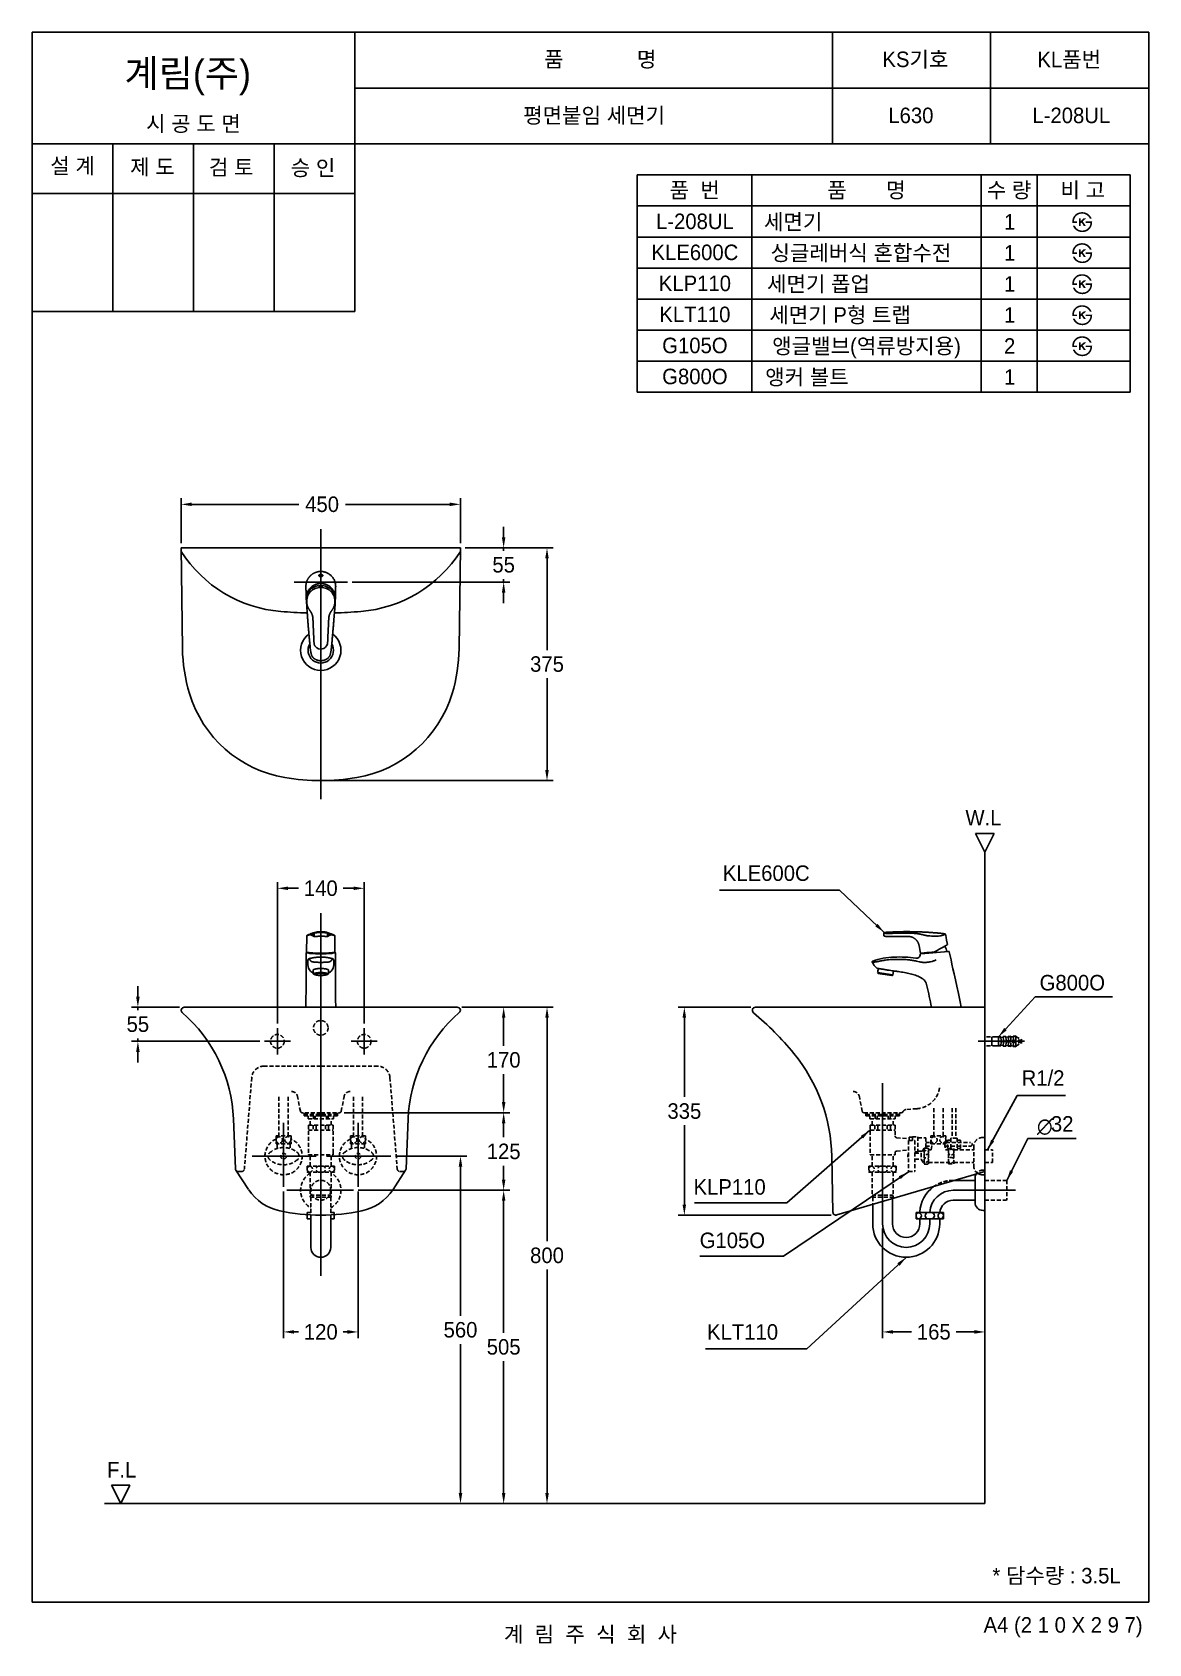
# Model space of a CAD drawing. Header units: millimetres. Extents: x 0 to 1800, y -67 to 2530.
import ezdxf
from ezdxf.enums import TextEntityAlignment as Align
from ezdxf.lldxf.tags import DXFTag

# ---------------------------------------------------------------- set-up
doc = ezdxf.new("R2010")
doc.units = ezdxf.units.MM
doc.linetypes.add('DASHED2', pattern=[9.525, 6.35, -3.175])
for name, color, linetype in [('TEXT', 7, 'Continuous'), ('내부선 및 부속', 4, 'Continuous'), ('도각라인', 7, 'Continuous'), ('외형선', 3, 'Continuous'), ('점선', 6, 'DASHED2'), ('중심선', 1, 'DASHED'), ('치수선', 7, 'Continuous')]:
    doc.layers.add(name, color=color, linetype=linetype)
doc.styles.add('____', font='')
doc.styles.add('타이틀', font='H2GTRM.TTF', dxfattribs={"height": 25})
doc.styles.get('____').set_extended_font_data('굴림')
tags = doc.linetypes.add('DASHDOT', pattern=[70, 31, -13, 13, -13]).pattern_tags.tags
tags[10:11] = [DXFTag(74, 4), DXFTag(75, 0), DXFTag(340, '0'), DXFTag(46, 0.0), DXFTag(50, 0.0), DXFTag(44, 0.0), DXFTag(45, 0.0)]
tags[8:9] = [DXFTag(74, 4), DXFTag(75, 0), DXFTag(340, '0'), DXFTag(46, 0.0), DXFTag(50, 0.0), DXFTag(44, 0.0), DXFTag(45, 0.0)]
tags[6:7] = [DXFTag(74, 4), DXFTag(75, 0), DXFTag(340, '0'), DXFTag(46, 0.0), DXFTag(50, 0.0), DXFTag(44, 0.0), DXFTag(45, 0.0)]
tags[4:5] = [DXFTag(74, 4), DXFTag(75, 0), DXFTag(340, '0'), DXFTag(46, 0.0), DXFTag(50, 0.0), DXFTag(44, 0.0), DXFTag(45, 0.0)]
tags = doc.linetypes.add('DASHED', pattern=[25.72, 12.86, -12.86]).pattern_tags.tags
tags[6:7] = [DXFTag(74, 4), DXFTag(75, 0), DXFTag(340, '0'), DXFTag(46, 0.0), DXFTag(50, 0.0), DXFTag(44, 0.0), DXFTag(45, 0.0)]
tags[4:5] = [DXFTag(74, 4), DXFTag(75, 0), DXFTag(340, '0'), DXFTag(46, 0.0), DXFTag(50, 0.0), DXFTag(44, 0.0), DXFTag(45, 0.0)]
doc.dimstyles.new('MSADIM', dxfattribs={"dimtxt": 33, "dimasz": 17, "dimexe": 10, "dimexo": 7.5, "dimgap": 10, "dimtad": 0, "dimtih": 1, "dimtoh": 1, "dimdec": 0, "dimzin": 1, "dimdsep": 46, "dimtxsty": '____', "dimcen": 11.25, "dimadec": 0, "dimazin": 0, "dimtfac": 1, "dimtdec": 0, "dimtix": 1, "dimtmove": 0, "dimatfit": 3, "dimfxl": 0, "dimtolj": 1, "dimtzin": 1, "dimarcsym": 0})

msp = doc.modelspace()

# ---------------------------------------------------------------- texts
at = {"layer": 'TEXT', "style": '타이틀'}
for s, p in [('품             명', (915.7, 2486.4)), ('KS기호', (1423.8, 2486.3)), ('KL품번', (1671.8, 2486.1)), ('시 공 도 면', (259.9, 2382.7)), ('평면붙임 세면기', (905.8, 2396)), ('L630', (1416.5, 2396)), ('L-208UL', (1675.1, 2396)), ('설 계', (65, 2314.6)), ('제 도', (193.8, 2312.9)), ('검 토', (320.8, 2312.3)), ('승 인', (452.7, 2311.4)), ('품  번', (1067.9, 2275.7)), ('품       명', (1344.8, 2275.7)), ('수 량', (1574.8, 2275.7)), ('비 고', (1693.6, 2275.7)), ('L-208UL', (1068.3, 2225.3)), ('세면기', (1226.7, 2224.4)), ('1', (1575.7, 2224.4)), ('KLE600C', (1068.3, 2175.3)), ('싱글레버식 혼합수전', (1335.9, 2174.4)), ('1', (1575.7, 2174.4)), ('KLP110', (1068.3, 2125.3)), ('세면기 폽업', (1267.6, 2124.4)), ('1', (1575.7, 2124.4)), ('KLT110', (1068.3, 2075.3)), ('세면기 P형 트랩', (1302.4, 2074.4)), ('1', (1575.7, 2074.4)), ('G105O', (1068.3, 2025.3)), ('앵글밸브(역류방지용)', (1345, 2024.4)), ('2', (1575.7, 2024.4)), ('G800O', (1068.3, 1975.3)), ('앵커 볼트', (1249, 1974.4)), ('1', (1575.7, 1974.4)), ('* 담수량 : 3.5L', (1651.3, 42.9)), ('계  림  주  식  회  사', (900, -51.7))]:
    msp.add_text(s, height=25, dxfattribs=at).set_placement(p, align=Align.MIDDLE_CENTER)
msp.add_text('계림(주)', height=44, dxfattribs=at).set_placement((148.7, 2441.8))
for s, p in [('W.L', (1533.5, 1264.2)), ('F.L', (144.1, 213.5))]:
    msp.add_text(s, height=25, dxfattribs=at).set_placement(p, align=Align.MIDDLE)
msp.add_text('A4 (2 1 0 X 2 9 7)', height=25, dxfattribs=at).set_placement((1790, -36.5), align=Align.MIDDLE_RIGHT)
at = {"layer": 'TEXT', "char_height": 25, "width": 380.447, "attachment_point": 1, "line_spacing_factor": 0.963855, "style": '타이틀'}
for s, insert in [('\\A1;KLE600C', (1113.3, 1187.4)), ('\\A1;G800O', (1624, 1010.9)), ('\\A1;R1/2', (1595, 857.2)), ('\\A1;KLP110', (1066.1, 681.8)), ('\\A1;G105O', (1076, 595.7)), ('\\A1;KLT110', (1087.9, 448.1))]:
    msp.add_mtext(s, dxfattribs=dict(at, insert=insert))
at = {"layer": '치수선'}
for s, style, p in [('∅', '____', (1619.7, 754.5)), ('32', '타이틀', (1642.2, 758.4))]:
    msp.add_text(s, height=25, dxfattribs=dict(at, style=style)).set_placement(p)

# ---------------------------------------------------------------- blocks, each defined once
blk = doc.blocks.new('*D1')
at = {"layer": '치수선', "color": 0, "linetype": 'Continuous', "lineweight": -2}
for p, q in [((240.2, 1706.5), (240.2, 1779.2)), ((257.2, 1769.2), (429.6, 1769.2)), ((673.2, 1769.2), (504.9, 1769.2)), ((690.2, 1706.5), (690.2, 1779.2))]:
    blk.add_line(p, q, dxfattribs=at)
at = {"layer": '치수선', "color": 0, "linetype": 'Continuous'}
for points in [[(257.2, 1772.1), (257.2, 1766.4), (240.2, 1769.2)], [(673.2, 1772.1), (673.2, 1766.4), (690.2, 1769.2)]]:
    blk.add_solid(points, dxfattribs=at)
at = {"layer": '치수선', "color": 0, "linetype": 'Continuous', "insert": (467.3, 1769.2), "char_height": 25, "attachment_point": 5, "style": '____'}
blk.add_mtext('\\A1;450', dxfattribs=at)
blk = doc.blocks.new('*D2')
at = {"layer": '치수선', "color": 0, "linetype": 'Continuous', "lineweight": -2}
for p, q in [((760, 1716), (760, 1733)), ((697.7, 1699), (770, 1699)), ((760, 1699), (760, 1694.5)), ((515.7, 1644), (770, 1644)), ((760, 1644), (760, 1648.9)), ((760, 1627), (760, 1610))]:
    blk.add_line(p, q, dxfattribs=at)
at = {"layer": '치수선', "color": 0, "linetype": 'Continuous'}
for points in [[(757.2, 1716), (762.8, 1716), (760, 1699)], [(757.2, 1627), (762.8, 1627), (760, 1644)]]:
    blk.add_solid(points, dxfattribs=at)
at = {"layer": '치수선', "color": 0, "linetype": 'Continuous', "insert": (760, 1671.7), "char_height": 25, "attachment_point": 5, "style": '____'}
blk.add_mtext('\\A1;55', dxfattribs=at)
blk = doc.blocks.new('*D3')
at = {"layer": '치수선', "color": 0, "linetype": 'Continuous', "lineweight": -2}
for p, q in [((697.7, 1699), (839.9, 1699)), ((829.9, 1682), (829.9, 1534.5)), ((829.9, 1341), (829.9, 1488.9)), ((472.7, 1324), (839.9, 1324))]:
    blk.add_line(p, q, dxfattribs=at)
at = {"layer": '치수선', "color": 0, "linetype": 'Continuous'}
for points in [[(827, 1682), (832.7, 1682), (829.9, 1699)], [(827, 1341), (832.7, 1341), (829.9, 1324)]]:
    blk.add_solid(points, dxfattribs=at)
at = {"layer": '치수선', "color": 0, "linetype": 'Continuous', "insert": (829.9, 1511.7), "char_height": 25, "attachment_point": 5, "style": '____'}
blk.add_mtext('\\A1;375', dxfattribs=at)
blk = doc.blocks.new('*D6')
at = {"layer": '치수선', "color": 0, "linetype": 'Continuous', "lineweight": -2}
for p, q in [((395.2, 932.4), (395.2, 1160.5)), ((412.2, 1150.5), (429.3, 1150.5)), ((518.2, 1150.5), (501.2, 1150.5)), ((535.2, 932.4), (535.2, 1160.5))]:
    blk.add_line(p, q, dxfattribs=at)
at = {"layer": '치수선', "color": 0, "linetype": 'Continuous'}
for points in [[(412.2, 1153.3), (412.2, 1147.7), (395.2, 1150.5)], [(518.2, 1153.3), (518.2, 1147.7), (535.2, 1150.5)]]:
    blk.add_solid(points, dxfattribs=at)
at = {"layer": '치수선', "color": 0, "linetype": 'Continuous', "insert": (465.2, 1150.5), "char_height": 25, "attachment_point": 5, "style": '____'}
blk.add_mtext('\\A1;140', dxfattribs=at)
blk = doc.blocks.new('*D7')
at = {"layer": '치수선', "color": 0, "linetype": 'Continuous', "lineweight": -2}
for p, q in [((170.3, 975.9), (170.3, 992.9)), ((237.7, 958.9), (160.3, 958.9)), ((170.3, 958.9), (170.3, 954.2)), ((366.7, 903.9), (160.3, 903.9)), ((170.3, 903.9), (170.3, 908.6)), ((170.3, 886.9), (170.3, 869.9))]:
    blk.add_line(p, q, dxfattribs=at)
at = {"layer": '치수선', "color": 0, "linetype": 'Continuous'}
for points in [[(167.5, 975.9), (173.2, 975.9), (170.3, 958.9)], [(167.5, 886.9), (173.2, 886.9), (170.3, 903.9)]]:
    blk.add_solid(points, dxfattribs=at)
at = {"layer": '치수선', "color": 0, "linetype": 'Continuous', "insert": (170.3, 931.4), "char_height": 25, "attachment_point": 5, "style": '____'}
blk.add_mtext('\\A1;55', dxfattribs=at)
blk = doc.blocks.new('*D8')
at = {"layer": '치수선', "color": 0, "linetype": 'Continuous', "lineweight": -2}
for p, q in [((692.7, 958.9), (770, 958.9)), ((760, 941.9), (760, 896.7)), ((760, 805.9), (760, 851)), ((502.7, 788.9), (770, 788.9))]:
    blk.add_line(p, q, dxfattribs=at)
at = {"layer": '치수선', "color": 0, "linetype": 'Continuous'}
for points in [[(757.2, 941.9), (762.8, 941.9), (760, 958.9)], [(757.2, 805.9), (762.8, 805.9), (760, 788.9)]]:
    blk.add_solid(points, dxfattribs=at)
at = {"layer": '치수선', "color": 0, "linetype": 'Continuous', "insert": (760, 873.9), "char_height": 25, "attachment_point": 5, "style": '____'}
blk.add_mtext('\\A1;170', dxfattribs=at)
blk = doc.blocks.new('*D9')
at = {"layer": '치수선', "color": 0, "linetype": 'Continuous', "lineweight": -2}
for p, q in [((502.7, 788.9), (770, 788.9)), ((760, 771.9), (760, 749.2)), ((760, 680.9), (760, 703.5)), ((525.7, 663.9), (770, 663.9))]:
    blk.add_line(p, q, dxfattribs=at)
at = {"layer": '치수선', "color": 0, "linetype": 'Continuous'}
for points in [[(757.2, 771.9), (762.8, 771.9), (760, 788.9)], [(757.2, 680.9), (762.8, 680.9), (760, 663.9)]]:
    blk.add_solid(points, dxfattribs=at)
at = {"layer": '치수선', "color": 0, "linetype": 'Continuous', "insert": (760, 726.4), "char_height": 25, "attachment_point": 5, "style": '____'}
blk.add_mtext('\\A1;125', dxfattribs=at)
blk = doc.blocks.new('*D10')
at = {"layer": '치수선', "color": 0, "linetype": 'Continuous', "lineweight": -2}
for p, q in [((525.7, 663.9), (770, 663.9)), ((760, 646.9), (760, 434.2)), ((760, 175.9), (760, 388.6)), ((733.1, 158.9), (770, 158.9))]:
    blk.add_line(p, q, dxfattribs=at)
at = {"layer": '치수선', "color": 0, "linetype": 'Continuous'}
for points in [[(757.2, 646.9), (762.8, 646.9), (760, 663.9)], [(757.2, 175.9), (762.8, 175.9), (760, 158.9)]]:
    blk.add_solid(points, dxfattribs=at)
at = {"layer": '치수선', "color": 0, "linetype": 'Continuous', "insert": (760, 411.4), "char_height": 25, "attachment_point": 5, "style": '____'}
blk.add_mtext('\\A1;505', dxfattribs=at)
blk = doc.blocks.new('*D11')
at = {"layer": '치수선', "color": 0, "linetype": 'Continuous', "lineweight": -2}
for p, q in [((692.7, 958.9), (839.9, 958.9)), ((829.9, 941.9), (829.9, 581.7)), ((829.9, 175.9), (829.9, 536.1)), ((832.4, 158.9), (819.9, 158.9))]:
    blk.add_line(p, q, dxfattribs=at)
at = {"layer": '치수선', "color": 0, "linetype": 'Continuous'}
for points in [[(827.1, 941.9), (832.8, 941.9), (829.9, 958.9)], [(827.1, 175.9), (832.8, 175.9), (829.9, 158.9)]]:
    blk.add_solid(points, dxfattribs=at)
at = {"layer": '치수선', "color": 0, "linetype": 'Continuous', "insert": (829.9, 558.9), "char_height": 25, "attachment_point": 5, "style": '____'}
blk.add_mtext('\\A1;800', dxfattribs=at)
blk = doc.blocks.new('*D12')
at = {"layer": '치수선', "color": 0, "linetype": 'Continuous', "lineweight": -2}
for p, q in [((585.5, 718.9), (700.4, 718.9)), ((690.4, 701.9), (690.4, 461.7)), ((690.4, 175.9), (690.4, 416.1)), ((678.5, 158.9), (700.4, 158.9))]:
    blk.add_line(p, q, dxfattribs=at)
at = {"layer": '치수선', "color": 0, "linetype": 'Continuous'}
for points in [[(687.6, 701.9), (693.3, 701.9), (690.4, 718.9)], [(687.6, 175.9), (693.3, 175.9), (690.4, 158.9)]]:
    blk.add_solid(points, dxfattribs=at)
at = {"layer": '치수선', "color": 0, "linetype": 'Continuous', "insert": (690.4, 438.9), "char_height": 25, "attachment_point": 5, "style": '____'}
blk.add_mtext('\\A1;560', dxfattribs=at)
blk = doc.blocks.new('*D13')
at = {"layer": '치수선', "color": 0, "linetype": 'Continuous', "lineweight": -2}
for p, q in [((405.2, 661.8), (405.2, 425.6)), ((525.2, 661.8), (525.2, 425.6)), ((422.2, 435.6), (429.3, 435.6)), ((508.2, 435.6), (501.2, 435.6))]:
    blk.add_line(p, q, dxfattribs=at)
at = {"layer": '치수선', "color": 0, "linetype": 'Continuous'}
for points in [[(422.2, 438.5), (422.2, 432.8), (405.2, 435.6)], [(508.2, 438.5), (508.2, 432.8), (525.2, 435.6)]]:
    blk.add_solid(points, dxfattribs=at)
at = {"layer": '치수선', "color": 0, "linetype": 'Continuous', "insert": (465.2, 435.6), "char_height": 25, "attachment_point": 5, "style": '____'}
blk.add_mtext('\\A1;120', dxfattribs=at)
blk = doc.blocks.new('*D4')
at = {"layer": '치수선', "color": 0, "linetype": 'Continuous', "lineweight": -2}
for p, q in [((1158.4, 958.9), (1041.3, 958.9)), ((1051.3, 941.9), (1051.3, 814.2)), ((1051.3, 640.9), (1051.3, 768.6)), ((1287.9, 623.9), (1041.3, 623.9))]:
    blk.add_line(p, q, dxfattribs=at)
at = {"layer": '치수선', "color": 0, "linetype": 'Continuous'}
for points in [[(1048.4, 941.9), (1054.1, 941.9), (1051.3, 958.9)], [(1048.4, 640.9), (1054.1, 640.9), (1051.3, 623.9)]]:
    blk.add_solid(points, dxfattribs=at)
at = {"layer": '치수선', "color": 0, "linetype": 'Continuous', "insert": (1051.3, 791.4), "char_height": 25, "attachment_point": 5, "style": '____'}
blk.add_mtext('\\A1;335', dxfattribs=at)
blk = doc.blocks.new('*D5')
at = {"layer": '치수선', "color": 0, "linetype": 'Continuous', "lineweight": -2}
for p, q in [((1370.9, 602.4), (1370.9, 425.6)), ((1535.9, 450.6), (1535.9, 425.6)), ((1387.9, 435.6), (1417.4, 435.6)), ((1518.9, 435.6), (1489.3, 435.6))]:
    blk.add_line(p, q, dxfattribs=at)
at = {"layer": '치수선', "color": 0, "linetype": 'Continuous'}
for points in [[(1387.9, 438.5), (1387.9, 432.8), (1370.9, 435.6)], [(1518.9, 438.5), (1518.9, 432.8), (1535.9, 435.6)]]:
    blk.add_solid(points, dxfattribs=at)
at = {"layer": '치수선', "color": 0, "linetype": 'Continuous', "insert": (1453.4, 435.6), "char_height": 25, "attachment_point": 5, "style": '____'}
blk.add_mtext('\\A1;165', dxfattribs=at)

# ---------------------------------------------------------------- dimensions: what is measured, and where the dimension line sits
at = {"layer": '치수선', "linetype": 'Continuous'}
for base, p1, p2, picture, middle in [((690.2, 1769.2), (240.2, 1699), (690.2, 1699), '*D1', (467.3, 1769.2)), ((535.2, 1150.5), (395.2, 924.9), (535.2, 924.9), '*D6', (465.2, 1150.5)), ((525.2, 435.6), (405.2, 669.3), (525.2, 669.3), '*D13', (465.2, 435.6))]:
    dim = msp.add_linear_dim(base=base, p1=p1, p2=p2, dimstyle='MSADIM', override={"dimtxt": 25}, dxfattribs=at)
    dim.commit()
    dim.dimension.update_dxf_attribs({"geometry": picture, "text_midpoint": middle, "dimtype": 160})
for base, p1, p2, picture, middle in [((760, 1699), (508.2, 1644), (690.2, 1699), '*D2', (760, 1671.7)), ((829.9, 1324), (690.2, 1699), (465.2, 1324), '*D3', (829.9, 1511.7)), ((170.3, 903.9), (245.2, 958.9), (374.2, 903.9), '*D7', (170.3, 931.4)), ((829.9, 158.9), (685.2, 958.9), (839.9, 158.9), '*D11', (829.9, 558.9)), ((1051.3, 623.9), (1165.9, 958.9), (1295.4, 623.9), '*D4', (1051.3, 791.4)), ((690.4, 158.9), (578, 718.9), (671, 158.9), '*D12', (690.4, 438.9))]:
    dim = msp.add_linear_dim(base=base, p1=p1, p2=p2, angle=90, dimstyle='MSADIM', override={"dimtxt": 25}, dxfattribs=at)
    dim.commit()
    dim.dimension.update_dxf_attribs({"geometry": picture, "text_midpoint": middle, "dimtype": 160})
for base, p1, p2, picture, middle in [((760, 788.9), (685.2, 958.9), (495.2, 788.9), '*D8', (760, 873.9)), ((760, 663.9), (495.2, 788.9), (518.2, 663.9), '*D9', (760, 726.4)), ((760, 158.9), (518.2, 663.9), (725.6, 158.9), '*D10', (760, 411.4))]:
    dim = msp.add_linear_dim(base=base, p1=p1, p2=p2, angle=90, dimstyle='MSADIM', override={"dimtxt": 25}, dxfattribs=at)
    dim.commit()
    dim.dimension.update_dxf_attribs({"geometry": picture, "text_midpoint": middle})
dim = msp.add_linear_dim(base=(1535.9, 435.6), p1=(1370.9, 609.9), p2=(1535.9, 458.1), dimstyle='MSADIM', override={"dimtxt": 25}, dxfattribs=at)
dim.commit()
dim.dimension.update_dxf_attribs({"geometry": '*D5', "text_midpoint": (1453.4, 435.6)})

# ---------------------------------------------------------------- hatches: boundary and pattern name
at = {"layer": 'TEXT'}
for points in [[(1676.6, 2222.8), (1676.6, 2223.2), (1676.6, 2223.6), (1676.5, 2224), (1676.6, 2224.4), (1676.6, 2224.8), (1676.6, 2225.2), (1676.6, 2225.6), (1676.7, 2226), (1676.7, 2226.4), (1676.8, 2226.8), (1676.8, 2227.2), (1676.9, 2227.6), (1677, 2228), (1677.1, 2228.4), (1677.2, 2228.8), (1677.3, 2229.1), (1677.4, 2229.5), (1677.5, 2229.9), (1677.7, 2230.3), (1677.8, 2230.6), (1678, 2231), (1678.1, 2231.4), (1678.3, 2231.7), (1678.5, 2232.1), (1678.7, 2232.4), (1678.9, 2232.7), (1679.1, 2233.1), (1679.3, 2233.4), (1679.5, 2233.7), (1679.7, 2234), (1680, 2234.3), (1680.5, 2234.9), (1680.8, 2235.2), (1681, 2235.5), (1681.3, 2235.8), (1681.6, 2236.1), (1681.9, 2236.4), (1682.2, 2236.6), (1682.5, 2236.9), (1682.8, 2237.1), (1683.2, 2237.4), (1683.5, 2237.6), (1683.8, 2237.8), (1684.2, 2238), (1684.5, 2238.2), (1684.9, 2238.4), (1685.2, 2238.6), (1685.7, 2238.7), (1686.1, 2238.9), (1686.5, 2239.1), (1686.9, 2239.2), (1687.3, 2239.4), (1687.8, 2239.5), (1688.2, 2239.6), (1688.6, 2239.7), (1689.1, 2239.8), (1689.5, 2239.9), (1690, 2239.9), (1690.5, 2240), (1691, 2240), (1691.4, 2240.1), (1691.9, 2240.1), (1692.4, 2240.1), (1693.2, 2240.1), (1693.6, 2240.1), (1693.9, 2240), (1694.3, 2240), (1694.7, 2240), (1695, 2239.9), (1695.4, 2239.9), (1695.7, 2239.8), (1696.1, 2239.7), (1696.4, 2239.7), (1696.8, 2239.6), (1697.1, 2239.5), (1697.4, 2239.4), (1697.8, 2239.3), (1698.1, 2239.2), (1698.4, 2239.1), (1698.7, 2239), (1699, 2238.9), (1699.4, 2238.7), (1699.7, 2238.6), (1700, 2238.5), (1700.3, 2238.3), (1700.6, 2238.2), (1700.8, 2238), (1701.1, 2237.8), (1701.4, 2237.7), (1701.7, 2237.5), (1702, 2237.3), (1702.2, 2237.1), (1702.5, 2236.9), (1702.8, 2236.7), (1703.2, 2236.4), (1703.6, 2236), (1704, 2235.6), (1704.4, 2235.2), (1704.8, 2234.8), (1705.1, 2234.4), (1705.5, 2234), (1705.8, 2233.6), (1706.1, 2233.1), (1706.4, 2232.6), (1706.7, 2232.2), (1707, 2231.7), (1707.3, 2231.1), (1707.5, 2230.6), (1707.8, 2230.1), (1708, 2229.5), (1708, 2229.5), (1704.9, 2229.5), (1704.9, 2229.5), (1704.8, 2229.7), (1704.8, 2229.9), (1704.7, 2230.1), (1704.6, 2230.2), (1704.6, 2230.4), (1704.5, 2230.6), (1704.4, 2230.7), (1704.3, 2230.9), (1704.2, 2231.1), (1704.1, 2231.2), (1704, 2231.4), (1703.9, 2231.6), (1703.8, 2231.7), (1703.7, 2231.9), (1703.6, 2232.1), (1703.5, 2232.2), (1703.3, 2232.4), (1703.2, 2232.6), (1702.9, 2232.9), (1702.7, 2233.2), (1702.4, 2233.5), (1702.1, 2233.8), (1701.7, 2234.1), (1701.4, 2234.4), (1701, 2234.7), (1700.8, 2234.9), (1700.6, 2235.1), (1700.3, 2235.2), (1700.1, 2235.4), (1699.9, 2235.5), (1699.6, 2235.7), (1699.4, 2235.8), (1699.1, 2236), (1698.9, 2236.1), (1698.6, 2236.2), (1698.4, 2236.4), (1698.1, 2236.5), (1697.9, 2236.6), (1697.6, 2236.7), (1697.4, 2236.8), (1697.1, 2236.9), (1696.8, 2237), (1696.6, 2237), (1696.3, 2237.1), (1696.1, 2237.2), (1695.8, 2237.3), (1695.5, 2237.3), (1695.2, 2237.4), (1695, 2237.4), (1694.7, 2237.5), (1694.4, 2237.5), (1694.1, 2237.5), (1693.8, 2237.6), (1693.6, 2237.6), (1693.3, 2237.6), (1693, 2237.6), (1692.7, 2237.6), (1692.3, 2237.6), (1692, 2237.6), (1691.7, 2237.6), (1691.3, 2237.5), (1691, 2237.5), (1690.7, 2237.5), (1690.3, 2237.4), (1690, 2237.4), (1689.7, 2237.3), (1689.4, 2237.3), (1689.1, 2237.2), (1688.8, 2237.1), (1688.5, 2237), (1688.2, 2237), (1687.9, 2236.9), (1687.6, 2236.8), (1687.3, 2236.7), (1687, 2236.5), (1686.7, 2236.4), (1686.5, 2236.3), (1686.2, 2236.2), (1685.9, 2236), (1685.6, 2235.9), (1685.4, 2235.7), (1685.1, 2235.6), (1684.9, 2235.4), (1684.6, 2235.2), (1684.4, 2235), (1684.1, 2234.9), (1683.9, 2234.7), (1683.7, 2234.5), (1683.4, 2234.3), (1683.2, 2234), (1683, 2233.8), (1682.7, 2233.6), (1682.5, 2233.4), (1682.3, 2233.1), (1682.1, 2232.9), (1681.9, 2232.6), (1681.7, 2232.4), (1681.6, 2232.1), (1681.4, 2231.9), (1681.2, 2231.6), (1681.1, 2231.4), (1680.9, 2231.1), (1680.8, 2230.8), (1680.6, 2230.5), (1680.5, 2230.3), (1680.4, 2230), (1680.3, 2229.7), (1680.2, 2229.4), (1680, 2229.1), (1680, 2228.8), (1679.9, 2228.5), (1679.8, 2228.2), (1679.7, 2227.8), (1679.6, 2227.5), (1679.6, 2227.2), (1679.5, 2226.9), (1679.5, 2226.5), (1679.4, 2226.2), (1679.4, 2225.8), (1679.4, 2225.5), (1679.3, 2225.1), (1679.3, 2225.1), (1684.5, 2225.1), (1684.5, 2225.1), (1684.5, 2225.1), (1684.5, 2222.8), (1684.5, 2222.8), (1684.5, 2222.8), (1676.6, 2222.8)], [(1708.7, 2225.1), (1708.8, 2224.7), (1708.7, 2224.3), (1708.7, 2223.8), (1708.7, 2223.4), (1708.7, 2223), (1708.6, 2222.5), (1708.6, 2222.1), (1708.5, 2221.7), (1708.5, 2221.3), (1708.4, 2220.9), (1708.3, 2220.4), (1708.2, 2220), (1708.1, 2219.6), (1708, 2219.2), (1707.8, 2218.8), (1707.7, 2218.4), (1707.6, 2218), (1707.4, 2217.6), (1707.3, 2217.3), (1707.1, 2216.9), (1706.9, 2216.5), (1706.7, 2216.2), (1706.6, 2215.8), (1706.4, 2215.5), (1706.2, 2215.1), (1705.9, 2214.8), (1705.7, 2214.5), (1705.5, 2214.2), (1705.3, 2213.8), (1705, 2213.5), (1704.8, 2213.2), (1704.5, 2212.9), (1704.2, 2212.6), (1704, 2212.4), (1703.7, 2212.1), (1703.4, 2211.8), (1703.1, 2211.6), (1702.8, 2211.3), (1702.5, 2211.1), (1702.2, 2210.8), (1701.9, 2210.6), (1701.6, 2210.4), (1701.2, 2210.2), (1700.9, 2210), (1700.6, 2209.8), (1700.2, 2209.6), (1699.9, 2209.4), (1699.5, 2209.3), (1699.2, 2209.1), (1698.8, 2209), (1698.4, 2208.8), (1698, 2208.7), (1697.7, 2208.6), (1697.3, 2208.5), (1696.9, 2208.4), (1696.5, 2208.3), (1696.1, 2208.2), (1695.7, 2208.1), (1695.3, 2208.1), (1694.9, 2208), (1694.5, 2208), (1694.1, 2208), (1693.7, 2207.9), (1693.3, 2207.9), (1692.6, 2207.9), (1692, 2208), (1691.3, 2208), (1690.7, 2208.1), (1690.1, 2208.2), (1689.8, 2208.2), (1689.5, 2208.3), (1689.2, 2208.3), (1688.9, 2208.4), (1688.6, 2208.5), (1688.3, 2208.6), (1688, 2208.6), (1687.7, 2208.7), (1687.4, 2208.8), (1687.1, 2208.9), (1686.8, 2209), (1686.6, 2209.1), (1686.3, 2209.2), (1686, 2209.4), (1685.7, 2209.5), (1685.5, 2209.6), (1685.2, 2209.7), (1684.9, 2209.9), (1684.7, 2210), (1684.4, 2210.2), (1684.1, 2210.3), (1683.6, 2210.7), (1683.4, 2210.8), (1683.1, 2211), (1682.8, 2211.2), (1682.6, 2211.4), (1682.4, 2211.6), (1682.1, 2211.8), (1681.9, 2212), (1681.6, 2212.2), (1681.4, 2212.5), (1681.2, 2212.7), (1681, 2212.9), (1680.8, 2213.1), (1680.5, 2213.4), (1680.3, 2213.6), (1680.1, 2213.9), (1679.9, 2214.1), (1679.7, 2214.4), (1679.6, 2214.6), (1679.4, 2214.9), (1679.2, 2215.2), (1679, 2215.5), (1678.8, 2215.7), (1678.7, 2216), (1678.5, 2216.3), (1678.3, 2216.6), (1678.2, 2216.9), (1678, 2217.2), (1677.8, 2217.8), (1677.5, 2218.5), (1677.5, 2218.5), (1680.4, 2218.5), (1680.4, 2218.5), (1680.7, 2218.1), (1680.9, 2217.6), (1681.1, 2217.2), (1681.4, 2216.9), (1681.6, 2216.5), (1681.9, 2216.1), (1682.1, 2215.8), (1682.4, 2215.4), (1682.7, 2215.1), (1682.9, 2214.8), (1683.2, 2214.5), (1683.5, 2214.2), (1683.8, 2213.9), (1684.1, 2213.6), (1684.4, 2213.3), (1684.7, 2213.1), (1684.9, 2212.9), (1685.2, 2212.7), (1685.4, 2212.6), (1685.6, 2212.4), (1685.9, 2212.3), (1686.1, 2212.1), (1686.3, 2212), (1686.6, 2211.9), (1686.8, 2211.7), (1687.1, 2211.6), (1687.3, 2211.5), (1687.6, 2211.4), (1687.9, 2211.3), (1688.1, 2211.2), (1688.4, 2211.1), (1688.7, 2211), (1688.9, 2211), (1689.2, 2210.9), (1689.5, 2210.8), (1689.8, 2210.8), (1690, 2210.7), (1690.3, 2210.7), (1690.6, 2210.6), (1690.9, 2210.6), (1691.2, 2210.6), (1691.5, 2210.5), (1691.8, 2210.5), (1692.1, 2210.5), (1692.4, 2210.5), (1692.7, 2210.5), (1693, 2210.5), (1693.9, 2210.5), (1694.1, 2210.6), (1694.4, 2210.6), (1694.7, 2210.6), (1694.9, 2210.6), (1695.2, 2210.7), (1695.5, 2210.7), (1695.7, 2210.8), (1696, 2210.8), (1696.3, 2210.9), (1696.5, 2210.9), (1696.8, 2211), (1697, 2211.1), (1697.3, 2211.2), (1697.5, 2211.2), (1697.8, 2211.3), (1698, 2211.4), (1698.3, 2211.5), (1698.5, 2211.6), (1698.8, 2211.8), (1699, 2211.9), (1699.2, 2212), (1699.5, 2212.1), (1699.7, 2212.3), (1699.9, 2212.4), (1700.2, 2212.6), (1700.4, 2212.7), (1700.6, 2212.9), (1700.9, 2213), (1701.1, 2213.2), (1701.3, 2213.4), (1701.6, 2213.6), (1701.8, 2213.8), (1702, 2214), (1702.3, 2214.3), (1702.5, 2214.5), (1702.7, 2214.8), (1702.9, 2215), (1703.2, 2215.3), (1703.3, 2215.5), (1703.5, 2215.8), (1703.7, 2216), (1703.9, 2216.3), (1704.1, 2216.6), (1704.2, 2216.9), (1704.4, 2217.2), (1704.5, 2217.4), (1704.7, 2217.7), (1704.8, 2218), (1704.9, 2218.3), (1705.1, 2218.7), (1705.2, 2219), (1705.3, 2219.3), (1705.4, 2219.6), (1705.5, 2220), (1705.6, 2220.3), (1705.6, 2220.6), (1705.7, 2221), (1705.8, 2221.3), (1705.8, 2221.7), (1705.9, 2222.1), (1705.9, 2222.4), (1705.9, 2222.8), (1705.9, 2222.8), (1698.5, 2222.8), (1698.5, 2222.8), (1698.5, 2222.8), (1698.5, 2225.1), (1698.5, 2225.1), (1698.5, 2225.1), (1708.7, 2225.1)], [(1690.3, 2225.8), (1695.1, 2230.2), (1699, 2230.2), (1693.6, 2225.2), (1698.7, 2217.7), (1695.3, 2217.7), (1691.7, 2223.4), (1690.3, 2222.2), (1690.3, 2217.7), (1687.4, 2217.7), (1687.4, 2230.3), (1690.3, 2230.3)], [(1676.6, 2172.8), (1676.6, 2173.2), (1676.6, 2173.6), (1676.5, 2174), (1676.6, 2174.4), (1676.6, 2174.8), (1676.6, 2175.2), (1676.6, 2175.6), (1676.7, 2176), (1676.7, 2176.4), (1676.8, 2176.8), (1676.8, 2177.2), (1676.9, 2177.6), (1677, 2178), (1677.1, 2178.4), (1677.2, 2178.8), (1677.3, 2179.1), (1677.4, 2179.5), (1677.5, 2179.9), (1677.7, 2180.3), (1677.8, 2180.6), (1678, 2181), (1678.1, 2181.4), (1678.3, 2181.7), (1678.5, 2182.1), (1678.7, 2182.4), (1678.9, 2182.7), (1679.1, 2183.1), (1679.3, 2183.4), (1679.5, 2183.7), (1679.7, 2184), (1680, 2184.3), (1680.5, 2184.9), (1680.8, 2185.2), (1681, 2185.5), (1681.3, 2185.8), (1681.6, 2186.1), (1681.9, 2186.4), (1682.2, 2186.6), (1682.5, 2186.9), (1682.8, 2187.1), (1683.2, 2187.4), (1683.5, 2187.6), (1683.8, 2187.8), (1684.2, 2188), (1684.5, 2188.2), (1684.9, 2188.4), (1685.2, 2188.6), (1685.7, 2188.7), (1686.1, 2188.9), (1686.5, 2189.1), (1686.9, 2189.2), (1687.3, 2189.4), (1687.8, 2189.5), (1688.2, 2189.6), (1688.6, 2189.7), (1689.1, 2189.8), (1689.5, 2189.9), (1690, 2189.9), (1690.5, 2190), (1691, 2190), (1691.4, 2190.1), (1691.9, 2190.1), (1692.4, 2190.1), (1693.2, 2190.1), (1693.6, 2190.1), (1693.9, 2190), (1694.3, 2190), (1694.7, 2190), (1695, 2189.9), (1695.4, 2189.9), (1695.7, 2189.8), (1696.1, 2189.7), (1696.4, 2189.7), (1696.8, 2189.6), (1697.1, 2189.5), (1697.4, 2189.4), (1697.8, 2189.3), (1698.1, 2189.2), (1698.4, 2189.1), (1698.7, 2189), (1699, 2188.9), (1699.4, 2188.7), (1699.7, 2188.6), (1700, 2188.5), (1700.3, 2188.3), (1700.6, 2188.2), (1700.8, 2188), (1701.1, 2187.8), (1701.4, 2187.7), (1701.7, 2187.5), (1702, 2187.3), (1702.2, 2187.1), (1702.5, 2186.9), (1702.8, 2186.7), (1703.2, 2186.4), (1703.6, 2186), (1704, 2185.6), (1704.4, 2185.2), (1704.8, 2184.8), (1705.1, 2184.4), (1705.5, 2184), (1705.8, 2183.6), (1706.1, 2183.1), (1706.4, 2182.6), (1706.7, 2182.2), (1707, 2181.7), (1707.3, 2181.1), (1707.5, 2180.6), (1707.8, 2180.1), (1708, 2179.5), (1708, 2179.5), (1704.9, 2179.5), (1704.9, 2179.5), (1704.8, 2179.7), (1704.8, 2179.9), (1704.7, 2180.1), (1704.6, 2180.2), (1704.6, 2180.4), (1704.5, 2180.6), (1704.4, 2180.7), (1704.3, 2180.9), (1704.2, 2181.1), (1704.1, 2181.2), (1704, 2181.4), (1703.9, 2181.6), (1703.8, 2181.7), (1703.7, 2181.9), (1703.6, 2182.1), (1703.5, 2182.2), (1703.3, 2182.4), (1703.2, 2182.6), (1702.9, 2182.9), (1702.7, 2183.2), (1702.4, 2183.5), (1702.1, 2183.8), (1701.7, 2184.1), (1701.4, 2184.4), (1701, 2184.7), (1700.8, 2184.9), (1700.6, 2185.1), (1700.3, 2185.2), (1700.1, 2185.4), (1699.9, 2185.5), (1699.6, 2185.7), (1699.4, 2185.8), (1699.1, 2186), (1698.9, 2186.1), (1698.6, 2186.2), (1698.4, 2186.4), (1698.1, 2186.5), (1697.9, 2186.6), (1697.6, 2186.7), (1697.4, 2186.8), (1697.1, 2186.9), (1696.8, 2187), (1696.6, 2187), (1696.3, 2187.1), (1696.1, 2187.2), (1695.8, 2187.3), (1695.5, 2187.3), (1695.2, 2187.4), (1695, 2187.4), (1694.7, 2187.5), (1694.4, 2187.5), (1694.1, 2187.5), (1693.8, 2187.6), (1693.6, 2187.6), (1693.3, 2187.6), (1693, 2187.6), (1692.7, 2187.6), (1692.3, 2187.6), (1692, 2187.6), (1691.7, 2187.6), (1691.3, 2187.5), (1691, 2187.5), (1690.7, 2187.5), (1690.3, 2187.4), (1690, 2187.4), (1689.7, 2187.3), (1689.4, 2187.3), (1689.1, 2187.2), (1688.8, 2187.1), (1688.5, 2187), (1688.2, 2187), (1687.9, 2186.9), (1687.6, 2186.8), (1687.3, 2186.7), (1687, 2186.5), (1686.7, 2186.4), (1686.5, 2186.3), (1686.2, 2186.2), (1685.9, 2186), (1685.6, 2185.9), (1685.4, 2185.7), (1685.1, 2185.6), (1684.9, 2185.4), (1684.6, 2185.2), (1684.4, 2185), (1684.1, 2184.9), (1683.9, 2184.7), (1683.7, 2184.5), (1683.4, 2184.3), (1683.2, 2184), (1683, 2183.8), (1682.7, 2183.6), (1682.5, 2183.4), (1682.3, 2183.1), (1682.1, 2182.9), (1681.9, 2182.6), (1681.7, 2182.4), (1681.6, 2182.1), (1681.4, 2181.9), (1681.2, 2181.6), (1681.1, 2181.4), (1680.9, 2181.1), (1680.8, 2180.8), (1680.6, 2180.5), (1680.5, 2180.3), (1680.4, 2180), (1680.3, 2179.7), (1680.2, 2179.4), (1680, 2179.1), (1680, 2178.8), (1679.9, 2178.5), (1679.8, 2178.2), (1679.7, 2177.8), (1679.6, 2177.5), (1679.6, 2177.2), (1679.5, 2176.9), (1679.5, 2176.5), (1679.4, 2176.2), (1679.4, 2175.8), (1679.4, 2175.5), (1679.3, 2175.1), (1679.3, 2175.1), (1684.5, 2175.1), (1684.5, 2175.1), (1684.5, 2175.1), (1684.5, 2172.8), (1684.5, 2172.8), (1684.5, 2172.8), (1676.6, 2172.8)], [(1708.7, 2175.1), (1708.8, 2174.7), (1708.7, 2174.3), (1708.7, 2173.8), (1708.7, 2173.4), (1708.7, 2173), (1708.6, 2172.5), (1708.6, 2172.1), (1708.5, 2171.7), (1708.5, 2171.3), (1708.4, 2170.9), (1708.3, 2170.4), (1708.2, 2170), (1708.1, 2169.6), (1708, 2169.2), (1707.8, 2168.8), (1707.7, 2168.4), (1707.6, 2168), (1707.4, 2167.6), (1707.3, 2167.3), (1707.1, 2166.9), (1706.9, 2166.5), (1706.7, 2166.2), (1706.6, 2165.8), (1706.4, 2165.5), (1706.2, 2165.1), (1705.9, 2164.8), (1705.7, 2164.5), (1705.5, 2164.2), (1705.3, 2163.8), (1705, 2163.5), (1704.8, 2163.2), (1704.5, 2162.9), (1704.2, 2162.6), (1704, 2162.4), (1703.7, 2162.1), (1703.4, 2161.8), (1703.1, 2161.6), (1702.8, 2161.3), (1702.5, 2161.1), (1702.2, 2160.8), (1701.9, 2160.6), (1701.6, 2160.4), (1701.2, 2160.2), (1700.9, 2160), (1700.6, 2159.8), (1700.2, 2159.6), (1699.9, 2159.4), (1699.5, 2159.3), (1699.2, 2159.1), (1698.8, 2159), (1698.4, 2158.8), (1698, 2158.7), (1697.7, 2158.6), (1697.3, 2158.5), (1696.9, 2158.4), (1696.5, 2158.3), (1696.1, 2158.2), (1695.7, 2158.1), (1695.3, 2158.1), (1694.9, 2158), (1694.5, 2158), (1694.1, 2158), (1693.7, 2157.9), (1693.3, 2157.9), (1692.6, 2157.9), (1692, 2158), (1691.3, 2158), (1690.7, 2158.1), (1690.1, 2158.2), (1689.8, 2158.2), (1689.5, 2158.3), (1689.2, 2158.3), (1688.9, 2158.4), (1688.6, 2158.5), (1688.3, 2158.6), (1688, 2158.6), (1687.7, 2158.7), (1687.4, 2158.8), (1687.1, 2158.9), (1686.8, 2159), (1686.6, 2159.1), (1686.3, 2159.2), (1686, 2159.4), (1685.7, 2159.5), (1685.5, 2159.6), (1685.2, 2159.7), (1684.9, 2159.9), (1684.7, 2160), (1684.4, 2160.2), (1684.1, 2160.3), (1683.6, 2160.7), (1683.4, 2160.8), (1683.1, 2161), (1682.8, 2161.2), (1682.6, 2161.4), (1682.4, 2161.6), (1682.1, 2161.8), (1681.9, 2162), (1681.6, 2162.2), (1681.4, 2162.5), (1681.2, 2162.7), (1681, 2162.9), (1680.8, 2163.1), (1680.5, 2163.4), (1680.3, 2163.6), (1680.1, 2163.9), (1679.9, 2164.1), (1679.7, 2164.4), (1679.6, 2164.6), (1679.4, 2164.9), (1679.2, 2165.2), (1679, 2165.5), (1678.8, 2165.7), (1678.7, 2166), (1678.5, 2166.3), (1678.3, 2166.6), (1678.2, 2166.9), (1678, 2167.2), (1677.8, 2167.8), (1677.5, 2168.5), (1677.5, 2168.5), (1680.4, 2168.5), (1680.4, 2168.5), (1680.7, 2168.1), (1680.9, 2167.6), (1681.1, 2167.2), (1681.4, 2166.9), (1681.6, 2166.5), (1681.9, 2166.1), (1682.1, 2165.8), (1682.4, 2165.4), (1682.7, 2165.1), (1682.9, 2164.8), (1683.2, 2164.5), (1683.5, 2164.2), (1683.8, 2163.9), (1684.1, 2163.6), (1684.4, 2163.3), (1684.7, 2163.1), (1684.9, 2162.9), (1685.2, 2162.7), (1685.4, 2162.6), (1685.6, 2162.4), (1685.9, 2162.3), (1686.1, 2162.1), (1686.3, 2162), (1686.6, 2161.9), (1686.8, 2161.7), (1687.1, 2161.6), (1687.3, 2161.5), (1687.6, 2161.4), (1687.9, 2161.3), (1688.1, 2161.2), (1688.4, 2161.1), (1688.7, 2161), (1688.9, 2161), (1689.2, 2160.9), (1689.5, 2160.8), (1689.8, 2160.8), (1690, 2160.7), (1690.3, 2160.7), (1690.6, 2160.6), (1690.9, 2160.6), (1691.2, 2160.6), (1691.5, 2160.5), (1691.8, 2160.5), (1692.1, 2160.5), (1692.4, 2160.5), (1692.7, 2160.5), (1693, 2160.5), (1693.9, 2160.5), (1694.1, 2160.6), (1694.4, 2160.6), (1694.7, 2160.6), (1694.9, 2160.6), (1695.2, 2160.7), (1695.5, 2160.7), (1695.7, 2160.8), (1696, 2160.8), (1696.3, 2160.9), (1696.5, 2160.9), (1696.8, 2161), (1697, 2161.1), (1697.3, 2161.2), (1697.5, 2161.2), (1697.8, 2161.3), (1698, 2161.4), (1698.3, 2161.5), (1698.5, 2161.6), (1698.8, 2161.8), (1699, 2161.9), (1699.2, 2162), (1699.5, 2162.1), (1699.7, 2162.3), (1699.9, 2162.4), (1700.2, 2162.6), (1700.4, 2162.7), (1700.6, 2162.9), (1700.9, 2163), (1701.1, 2163.2), (1701.3, 2163.4), (1701.6, 2163.6), (1701.8, 2163.8), (1702, 2164), (1702.3, 2164.3), (1702.5, 2164.5), (1702.7, 2164.8), (1702.9, 2165), (1703.2, 2165.3), (1703.3, 2165.5), (1703.5, 2165.8), (1703.7, 2166), (1703.9, 2166.3), (1704.1, 2166.6), (1704.2, 2166.9), (1704.4, 2167.2), (1704.5, 2167.4), (1704.7, 2167.7), (1704.8, 2168), (1704.9, 2168.3), (1705.1, 2168.7), (1705.2, 2169), (1705.3, 2169.3), (1705.4, 2169.6), (1705.5, 2170), (1705.6, 2170.3), (1705.6, 2170.6), (1705.7, 2171), (1705.8, 2171.3), (1705.8, 2171.7), (1705.9, 2172.1), (1705.9, 2172.4), (1705.9, 2172.8), (1705.9, 2172.8), (1698.5, 2172.8), (1698.5, 2172.8), (1698.5, 2172.8), (1698.5, 2175.1), (1698.5, 2175.1), (1698.5, 2175.1), (1708.7, 2175.1)], [(1690.3, 2175.8), (1695.1, 2180.2), (1699, 2180.2), (1693.6, 2175.2), (1698.7, 2167.7), (1695.3, 2167.7), (1691.7, 2173.4), (1690.3, 2172.2), (1690.3, 2167.7), (1687.4, 2167.7), (1687.4, 2180.3), (1690.3, 2180.3)], [(1676.6, 2122.8), (1676.6, 2123.2), (1676.6, 2123.6), (1676.5, 2124), (1676.6, 2124.4), (1676.6, 2124.8), (1676.6, 2125.2), (1676.6, 2125.6), (1676.7, 2126), (1676.7, 2126.4), (1676.8, 2126.8), (1676.8, 2127.2), (1676.9, 2127.6), (1677, 2128), (1677.1, 2128.4), (1677.2, 2128.8), (1677.3, 2129.1), (1677.4, 2129.5), (1677.5, 2129.9), (1677.7, 2130.3), (1677.8, 2130.6), (1678, 2131), (1678.1, 2131.4), (1678.3, 2131.7), (1678.5, 2132.1), (1678.7, 2132.4), (1678.9, 2132.7), (1679.1, 2133.1), (1679.3, 2133.4), (1679.5, 2133.7), (1679.7, 2134), (1680, 2134.3), (1680.5, 2134.9), (1680.8, 2135.2), (1681, 2135.5), (1681.3, 2135.8), (1681.6, 2136.1), (1681.9, 2136.4), (1682.2, 2136.6), (1682.5, 2136.9), (1682.8, 2137.1), (1683.2, 2137.4), (1683.5, 2137.6), (1683.8, 2137.8), (1684.2, 2138), (1684.5, 2138.2), (1684.9, 2138.4), (1685.2, 2138.6), (1685.7, 2138.7), (1686.1, 2138.9), (1686.5, 2139.1), (1686.9, 2139.2), (1687.3, 2139.4), (1687.8, 2139.5), (1688.2, 2139.6), (1688.6, 2139.7), (1689.1, 2139.8), (1689.5, 2139.9), (1690, 2139.9), (1690.5, 2140), (1691, 2140), (1691.4, 2140.1), (1691.9, 2140.1), (1692.4, 2140.1), (1693.2, 2140.1), (1693.6, 2140.1), (1693.9, 2140), (1694.3, 2140), (1694.7, 2140), (1695, 2139.9), (1695.4, 2139.9), (1695.7, 2139.8), (1696.1, 2139.7), (1696.4, 2139.7), (1696.8, 2139.6), (1697.1, 2139.5), (1697.4, 2139.4), (1697.8, 2139.3), (1698.1, 2139.2), (1698.4, 2139.1), (1698.7, 2139), (1699, 2138.9), (1699.4, 2138.7), (1699.7, 2138.6), (1700, 2138.5), (1700.3, 2138.3), (1700.6, 2138.2), (1700.8, 2138), (1701.1, 2137.8), (1701.4, 2137.7), (1701.7, 2137.5), (1702, 2137.3), (1702.2, 2137.1), (1702.5, 2136.9), (1702.8, 2136.7), (1703.2, 2136.4), (1703.6, 2136), (1704, 2135.6), (1704.4, 2135.2), (1704.8, 2134.8), (1705.1, 2134.4), (1705.5, 2134), (1705.8, 2133.6), (1706.1, 2133.1), (1706.4, 2132.6), (1706.7, 2132.2), (1707, 2131.7), (1707.3, 2131.1), (1707.5, 2130.6), (1707.8, 2130.1), (1708, 2129.5), (1708, 2129.5), (1704.9, 2129.5), (1704.9, 2129.5), (1704.8, 2129.7), (1704.8, 2129.9), (1704.7, 2130.1), (1704.6, 2130.2), (1704.6, 2130.4), (1704.5, 2130.6), (1704.4, 2130.7), (1704.3, 2130.9), (1704.2, 2131.1), (1704.1, 2131.2), (1704, 2131.4), (1703.9, 2131.6), (1703.8, 2131.7), (1703.7, 2131.9), (1703.6, 2132.1), (1703.5, 2132.2), (1703.3, 2132.4), (1703.2, 2132.6), (1702.9, 2132.9), (1702.7, 2133.2), (1702.4, 2133.5), (1702.1, 2133.8), (1701.7, 2134.1), (1701.4, 2134.4), (1701, 2134.7), (1700.8, 2134.9), (1700.6, 2135.1), (1700.3, 2135.2), (1700.1, 2135.4), (1699.9, 2135.5), (1699.6, 2135.7), (1699.4, 2135.8), (1699.1, 2136), (1698.9, 2136.1), (1698.6, 2136.2), (1698.4, 2136.4), (1698.1, 2136.5), (1697.9, 2136.6), (1697.6, 2136.7), (1697.4, 2136.8), (1697.1, 2136.9), (1696.8, 2137), (1696.6, 2137), (1696.3, 2137.1), (1696.1, 2137.2), (1695.8, 2137.3), (1695.5, 2137.3), (1695.2, 2137.4), (1695, 2137.4), (1694.7, 2137.5), (1694.4, 2137.5), (1694.1, 2137.5), (1693.8, 2137.6), (1693.6, 2137.6), (1693.3, 2137.6), (1693, 2137.6), (1692.7, 2137.6), (1692.3, 2137.6), (1692, 2137.6), (1691.7, 2137.6), (1691.3, 2137.5), (1691, 2137.5), (1690.7, 2137.5), (1690.3, 2137.4), (1690, 2137.4), (1689.7, 2137.3), (1689.4, 2137.3), (1689.1, 2137.2), (1688.8, 2137.1), (1688.5, 2137), (1688.2, 2137), (1687.9, 2136.9), (1687.6, 2136.8), (1687.3, 2136.7), (1687, 2136.5), (1686.7, 2136.4), (1686.5, 2136.3), (1686.2, 2136.2), (1685.9, 2136), (1685.6, 2135.9), (1685.4, 2135.7), (1685.1, 2135.6), (1684.9, 2135.4), (1684.6, 2135.2), (1684.4, 2135), (1684.1, 2134.9), (1683.9, 2134.7), (1683.7, 2134.5), (1683.4, 2134.3), (1683.2, 2134), (1683, 2133.8), (1682.7, 2133.6), (1682.5, 2133.4), (1682.3, 2133.1), (1682.1, 2132.9), (1681.9, 2132.6), (1681.7, 2132.4), (1681.6, 2132.1), (1681.4, 2131.9), (1681.2, 2131.6), (1681.1, 2131.4), (1680.9, 2131.1), (1680.8, 2130.8), (1680.6, 2130.5), (1680.5, 2130.3), (1680.4, 2130), (1680.3, 2129.7), (1680.2, 2129.4), (1680, 2129.1), (1680, 2128.8), (1679.9, 2128.5), (1679.8, 2128.2), (1679.7, 2127.8), (1679.6, 2127.5), (1679.6, 2127.2), (1679.5, 2126.9), (1679.5, 2126.5), (1679.4, 2126.2), (1679.4, 2125.8), (1679.4, 2125.5), (1679.3, 2125.1), (1679.3, 2125.1), (1684.5, 2125.1), (1684.5, 2125.1), (1684.5, 2125.1), (1684.5, 2122.8), (1684.5, 2122.8), (1684.5, 2122.8), (1676.6, 2122.8)], [(1690.3, 2125.8), (1695.1, 2130.2), (1699, 2130.2), (1693.6, 2125.2), (1698.7, 2117.7), (1695.3, 2117.7), (1691.7, 2123.4), (1690.3, 2122.2), (1690.3, 2117.7), (1687.4, 2117.7), (1687.4, 2130.3), (1690.3, 2130.3)], [(1708.7, 2125.1), (1708.8, 2124.7), (1708.7, 2124.3), (1708.7, 2123.8), (1708.7, 2123.4), (1708.7, 2123), (1708.6, 2122.5), (1708.6, 2122.1), (1708.5, 2121.7), (1708.5, 2121.3), (1708.4, 2120.9), (1708.3, 2120.4), (1708.2, 2120), (1708.1, 2119.6), (1708, 2119.2), (1707.8, 2118.8), (1707.7, 2118.4), (1707.6, 2118), (1707.4, 2117.6), (1707.3, 2117.3), (1707.1, 2116.9), (1706.9, 2116.5), (1706.7, 2116.2), (1706.6, 2115.8), (1706.4, 2115.5), (1706.2, 2115.1), (1705.9, 2114.8), (1705.7, 2114.5), (1705.5, 2114.2), (1705.3, 2113.8), (1705, 2113.5), (1704.8, 2113.2), (1704.5, 2112.9), (1704.2, 2112.6), (1704, 2112.4), (1703.7, 2112.1), (1703.4, 2111.8), (1703.1, 2111.6), (1702.8, 2111.3), (1702.5, 2111.1), (1702.2, 2110.8), (1701.9, 2110.6), (1701.6, 2110.4), (1701.2, 2110.2), (1700.9, 2110), (1700.6, 2109.8), (1700.2, 2109.6), (1699.9, 2109.4), (1699.5, 2109.3), (1699.2, 2109.1), (1698.8, 2109), (1698.4, 2108.8), (1698, 2108.7), (1697.7, 2108.6), (1697.3, 2108.5), (1696.9, 2108.4), (1696.5, 2108.3), (1696.1, 2108.2), (1695.7, 2108.1), (1695.3, 2108.1), (1694.9, 2108), (1694.5, 2108), (1694.1, 2108), (1693.7, 2107.9), (1693.3, 2107.9), (1692.6, 2107.9), (1692, 2108), (1691.3, 2108), (1690.7, 2108.1), (1690.1, 2108.2), (1689.8, 2108.2), (1689.5, 2108.3), (1689.2, 2108.3), (1688.9, 2108.4), (1688.6, 2108.5), (1688.3, 2108.6), (1688, 2108.6), (1687.7, 2108.7), (1687.4, 2108.8), (1687.1, 2108.9), (1686.8, 2109), (1686.6, 2109.1), (1686.3, 2109.2), (1686, 2109.4), (1685.7, 2109.5), (1685.5, 2109.6), (1685.2, 2109.7), (1684.9, 2109.9), (1684.7, 2110), (1684.4, 2110.2), (1684.1, 2110.3), (1683.6, 2110.7), (1683.4, 2110.8), (1683.1, 2111), (1682.8, 2111.2), (1682.6, 2111.4), (1682.4, 2111.6), (1682.1, 2111.8), (1681.9, 2112), (1681.6, 2112.2), (1681.4, 2112.5), (1681.2, 2112.7), (1681, 2112.9), (1680.8, 2113.1), (1680.5, 2113.4), (1680.3, 2113.6), (1680.1, 2113.9), (1679.9, 2114.1), (1679.7, 2114.4), (1679.6, 2114.6), (1679.4, 2114.9), (1679.2, 2115.2), (1679, 2115.5), (1678.8, 2115.7), (1678.7, 2116), (1678.5, 2116.3), (1678.3, 2116.6), (1678.2, 2116.9), (1678, 2117.2), (1677.8, 2117.8), (1677.5, 2118.5), (1677.5, 2118.5), (1680.4, 2118.5), (1680.4, 2118.5), (1680.7, 2118.1), (1680.9, 2117.6), (1681.1, 2117.2), (1681.4, 2116.9), (1681.6, 2116.5), (1681.9, 2116.1), (1682.1, 2115.8), (1682.4, 2115.4), (1682.7, 2115.1), (1682.9, 2114.8), (1683.2, 2114.5), (1683.5, 2114.2), (1683.8, 2113.9), (1684.1, 2113.6), (1684.4, 2113.3), (1684.7, 2113.1), (1684.9, 2112.9), (1685.2, 2112.7), (1685.4, 2112.6), (1685.6, 2112.4), (1685.9, 2112.3), (1686.1, 2112.1), (1686.3, 2112), (1686.6, 2111.9), (1686.8, 2111.7), (1687.1, 2111.6), (1687.3, 2111.5), (1687.6, 2111.4), (1687.9, 2111.3), (1688.1, 2111.2), (1688.4, 2111.1), (1688.7, 2111), (1688.9, 2111), (1689.2, 2110.9), (1689.5, 2110.8), (1689.8, 2110.8), (1690, 2110.7), (1690.3, 2110.7), (1690.6, 2110.6), (1690.9, 2110.6), (1691.2, 2110.6), (1691.5, 2110.5), (1691.8, 2110.5), (1692.1, 2110.5), (1692.4, 2110.5), (1692.7, 2110.5), (1693, 2110.5), (1693.9, 2110.5), (1694.1, 2110.6), (1694.4, 2110.6), (1694.7, 2110.6), (1694.9, 2110.6), (1695.2, 2110.7), (1695.5, 2110.7), (1695.7, 2110.8), (1696, 2110.8), (1696.3, 2110.9), (1696.5, 2110.9), (1696.8, 2111), (1697, 2111.1), (1697.3, 2111.2), (1697.5, 2111.2), (1697.8, 2111.3), (1698, 2111.4), (1698.3, 2111.5), (1698.5, 2111.6), (1698.8, 2111.8), (1699, 2111.9), (1699.2, 2112), (1699.5, 2112.1), (1699.7, 2112.3), (1699.9, 2112.4), (1700.2, 2112.6), (1700.4, 2112.7), (1700.6, 2112.9), (1700.9, 2113), (1701.1, 2113.2), (1701.3, 2113.4), (1701.6, 2113.6), (1701.8, 2113.8), (1702, 2114), (1702.3, 2114.3), (1702.5, 2114.5), (1702.7, 2114.8), (1702.9, 2115), (1703.2, 2115.3), (1703.3, 2115.5), (1703.5, 2115.8), (1703.7, 2116), (1703.9, 2116.3), (1704.1, 2116.6), (1704.2, 2116.9), (1704.4, 2117.2), (1704.5, 2117.4), (1704.7, 2117.7), (1704.8, 2118), (1704.9, 2118.3), (1705.1, 2118.7), (1705.2, 2119), (1705.3, 2119.3), (1705.4, 2119.6), (1705.5, 2120), (1705.6, 2120.3), (1705.6, 2120.6), (1705.7, 2121), (1705.8, 2121.3), (1705.8, 2121.7), (1705.9, 2122.1), (1705.9, 2122.4), (1705.9, 2122.8), (1705.9, 2122.8), (1698.5, 2122.8), (1698.5, 2122.8), (1698.5, 2122.8), (1698.5, 2125.1), (1698.5, 2125.1), (1698.5, 2125.1), (1708.7, 2125.1)], [(1676.6, 2072.8), (1676.6, 2073.2), (1676.6, 2073.6), (1676.5, 2074), (1676.6, 2074.4), (1676.6, 2074.8), (1676.6, 2075.2), (1676.6, 2075.6), (1676.7, 2076), (1676.7, 2076.4), (1676.8, 2076.8), (1676.8, 2077.2), (1676.9, 2077.6), (1677, 2078), (1677.1, 2078.4), (1677.2, 2078.8), (1677.3, 2079.1), (1677.4, 2079.5), (1677.5, 2079.9), (1677.7, 2080.3), (1677.8, 2080.6), (1678, 2081), (1678.1, 2081.4), (1678.3, 2081.7), (1678.5, 2082.1), (1678.7, 2082.4), (1678.9, 2082.7), (1679.1, 2083.1), (1679.3, 2083.4), (1679.5, 2083.7), (1679.7, 2084), (1680, 2084.3), (1680.5, 2084.9), (1680.8, 2085.2), (1681, 2085.5), (1681.3, 2085.8), (1681.6, 2086.1), (1681.9, 2086.4), (1682.2, 2086.6), (1682.5, 2086.9), (1682.8, 2087.1), (1683.2, 2087.4), (1683.5, 2087.6), (1683.8, 2087.8), (1684.2, 2088), (1684.5, 2088.2), (1684.9, 2088.4), (1685.2, 2088.6), (1685.7, 2088.7), (1686.1, 2088.9), (1686.5, 2089.1), (1686.9, 2089.2), (1687.3, 2089.4), (1687.8, 2089.5), (1688.2, 2089.6), (1688.6, 2089.7), (1689.1, 2089.8), (1689.5, 2089.9), (1690, 2089.9), (1690.5, 2090), (1691, 2090), (1691.4, 2090.1), (1691.9, 2090.1), (1692.4, 2090.1), (1693.2, 2090.1), (1693.6, 2090.1), (1693.9, 2090), (1694.3, 2090), (1694.7, 2090), (1695, 2089.9), (1695.4, 2089.9), (1695.7, 2089.8), (1696.1, 2089.7), (1696.4, 2089.7), (1696.8, 2089.6), (1697.1, 2089.5), (1697.4, 2089.4), (1697.8, 2089.3), (1698.1, 2089.2), (1698.4, 2089.1), (1698.7, 2089), (1699, 2088.9), (1699.4, 2088.7), (1699.7, 2088.6), (1700, 2088.5), (1700.3, 2088.3), (1700.6, 2088.2), (1700.8, 2088), (1701.1, 2087.8), (1701.4, 2087.7), (1701.7, 2087.5), (1702, 2087.3), (1702.2, 2087.1), (1702.5, 2086.9), (1702.8, 2086.7), (1703.2, 2086.4), (1703.6, 2086), (1704, 2085.6), (1704.4, 2085.2), (1704.8, 2084.8), (1705.1, 2084.4), (1705.5, 2084), (1705.8, 2083.6), (1706.1, 2083.1), (1706.4, 2082.6), (1706.7, 2082.2), (1707, 2081.7), (1707.3, 2081.1), (1707.5, 2080.6), (1707.8, 2080.1), (1708, 2079.5), (1708, 2079.5), (1704.9, 2079.5), (1704.9, 2079.5), (1704.8, 2079.7), (1704.8, 2079.9), (1704.7, 2080.1), (1704.6, 2080.2), (1704.6, 2080.4), (1704.5, 2080.6), (1704.4, 2080.7), (1704.3, 2080.9), (1704.2, 2081.1), (1704.1, 2081.2), (1704, 2081.4), (1703.9, 2081.6), (1703.8, 2081.7), (1703.7, 2081.9), (1703.6, 2082.1), (1703.5, 2082.2), (1703.3, 2082.4), (1703.2, 2082.6), (1702.9, 2082.9), (1702.7, 2083.2), (1702.4, 2083.5), (1702.1, 2083.8), (1701.7, 2084.1), (1701.4, 2084.4), (1701, 2084.7), (1700.8, 2084.9), (1700.6, 2085.1), (1700.3, 2085.2), (1700.1, 2085.4), (1699.9, 2085.5), (1699.6, 2085.7), (1699.4, 2085.8), (1699.1, 2086), (1698.9, 2086.1), (1698.6, 2086.2), (1698.4, 2086.4), (1698.1, 2086.5), (1697.9, 2086.6), (1697.6, 2086.7), (1697.4, 2086.8), (1697.1, 2086.9), (1696.8, 2087), (1696.6, 2087), (1696.3, 2087.1), (1696.1, 2087.2), (1695.8, 2087.3), (1695.5, 2087.3), (1695.2, 2087.4), (1695, 2087.4), (1694.7, 2087.5), (1694.4, 2087.5), (1694.1, 2087.5), (1693.8, 2087.6), (1693.6, 2087.6), (1693.3, 2087.6), (1693, 2087.6), (1692.7, 2087.6), (1692.3, 2087.6), (1692, 2087.6), (1691.7, 2087.6), (1691.3, 2087.5), (1691, 2087.5), (1690.7, 2087.5), (1690.3, 2087.4), (1690, 2087.4), (1689.7, 2087.3), (1689.4, 2087.3), (1689.1, 2087.2), (1688.8, 2087.1), (1688.5, 2087), (1688.2, 2087), (1687.9, 2086.9), (1687.6, 2086.8), (1687.3, 2086.7), (1687, 2086.5), (1686.7, 2086.4), (1686.5, 2086.3), (1686.2, 2086.2), (1685.9, 2086), (1685.6, 2085.9), (1685.4, 2085.7), (1685.1, 2085.6), (1684.9, 2085.4), (1684.6, 2085.2), (1684.4, 2085), (1684.1, 2084.9), (1683.9, 2084.7), (1683.7, 2084.5), (1683.4, 2084.3), (1683.2, 2084), (1683, 2083.8), (1682.7, 2083.6), (1682.5, 2083.4), (1682.3, 2083.1), (1682.1, 2082.9), (1681.9, 2082.6), (1681.7, 2082.4), (1681.6, 2082.1), (1681.4, 2081.9), (1681.2, 2081.6), (1681.1, 2081.4), (1680.9, 2081.1), (1680.8, 2080.8), (1680.6, 2080.5), (1680.5, 2080.3), (1680.4, 2080), (1680.3, 2079.7), (1680.2, 2079.4), (1680, 2079.1), (1680, 2078.8), (1679.9, 2078.5), (1679.8, 2078.2), (1679.7, 2077.8), (1679.6, 2077.5), (1679.6, 2077.2), (1679.5, 2076.9), (1679.5, 2076.5), (1679.4, 2076.2), (1679.4, 2075.8), (1679.4, 2075.5), (1679.3, 2075.1), (1679.3, 2075.1), (1684.5, 2075.1), (1684.5, 2075.1), (1684.5, 2075.1), (1684.5, 2072.8), (1684.5, 2072.8), (1684.5, 2072.8), (1676.6, 2072.8)], [(1690.3, 2075.8), (1695.1, 2080.2), (1699, 2080.2), (1693.6, 2075.2), (1698.7, 2067.7), (1695.3, 2067.7), (1691.7, 2073.4), (1690.3, 2072.2), (1690.3, 2067.7), (1687.4, 2067.7), (1687.4, 2080.3), (1690.3, 2080.3)], [(1708.7, 2075.1), (1708.8, 2074.7), (1708.7, 2074.3), (1708.7, 2073.8), (1708.7, 2073.4), (1708.7, 2073), (1708.6, 2072.5), (1708.6, 2072.1), (1708.5, 2071.7), (1708.5, 2071.3), (1708.4, 2070.9), (1708.3, 2070.4), (1708.2, 2070), (1708.1, 2069.6), (1708, 2069.2), (1707.8, 2068.8), (1707.7, 2068.4), (1707.6, 2068), (1707.4, 2067.6), (1707.3, 2067.3), (1707.1, 2066.9), (1706.9, 2066.5), (1706.7, 2066.2), (1706.6, 2065.8), (1706.4, 2065.5), (1706.2, 2065.1), (1705.9, 2064.8), (1705.7, 2064.5), (1705.5, 2064.2), (1705.3, 2063.8), (1705, 2063.5), (1704.8, 2063.2), (1704.5, 2062.9), (1704.2, 2062.6), (1704, 2062.4), (1703.7, 2062.1), (1703.4, 2061.8), (1703.1, 2061.6), (1702.8, 2061.3), (1702.5, 2061.1), (1702.2, 2060.8), (1701.9, 2060.6), (1701.6, 2060.4), (1701.2, 2060.2), (1700.9, 2060), (1700.6, 2059.8), (1700.2, 2059.6), (1699.9, 2059.4), (1699.5, 2059.3), (1699.2, 2059.1), (1698.8, 2059), (1698.4, 2058.8), (1698, 2058.7), (1697.7, 2058.6), (1697.3, 2058.5), (1696.9, 2058.4), (1696.5, 2058.3), (1696.1, 2058.2), (1695.7, 2058.1), (1695.3, 2058.1), (1694.9, 2058), (1694.5, 2058), (1694.1, 2058), (1693.7, 2057.9), (1693.3, 2057.9), (1692.6, 2057.9), (1692, 2058), (1691.3, 2058), (1690.7, 2058.1), (1690.1, 2058.2), (1689.8, 2058.2), (1689.5, 2058.3), (1689.2, 2058.3), (1688.9, 2058.4), (1688.6, 2058.5), (1688.3, 2058.6), (1688, 2058.6), (1687.7, 2058.7), (1687.4, 2058.8), (1687.1, 2058.9), (1686.8, 2059), (1686.6, 2059.1), (1686.3, 2059.2), (1686, 2059.4), (1685.7, 2059.5), (1685.5, 2059.6), (1685.2, 2059.7), (1684.9, 2059.9), (1684.7, 2060), (1684.4, 2060.2), (1684.1, 2060.3), (1683.6, 2060.7), (1683.4, 2060.8), (1683.1, 2061), (1682.8, 2061.2), (1682.6, 2061.4), (1682.4, 2061.6), (1682.1, 2061.8), (1681.9, 2062), (1681.6, 2062.2), (1681.4, 2062.5), (1681.2, 2062.7), (1681, 2062.9), (1680.8, 2063.1), (1680.5, 2063.4), (1680.3, 2063.6), (1680.1, 2063.9), (1679.9, 2064.1), (1679.7, 2064.4), (1679.6, 2064.6), (1679.4, 2064.9), (1679.2, 2065.2), (1679, 2065.5), (1678.8, 2065.7), (1678.7, 2066), (1678.5, 2066.3), (1678.3, 2066.6), (1678.2, 2066.9), (1678, 2067.2), (1677.8, 2067.8), (1677.5, 2068.5), (1677.5, 2068.5), (1680.4, 2068.5), (1680.4, 2068.5), (1680.7, 2068.1), (1680.9, 2067.6), (1681.1, 2067.2), (1681.4, 2066.9), (1681.6, 2066.5), (1681.9, 2066.1), (1682.1, 2065.8), (1682.4, 2065.4), (1682.7, 2065.1), (1682.9, 2064.8), (1683.2, 2064.5), (1683.5, 2064.2), (1683.8, 2063.9), (1684.1, 2063.6), (1684.4, 2063.3), (1684.7, 2063.1), (1684.9, 2062.9), (1685.2, 2062.7), (1685.4, 2062.6), (1685.6, 2062.4), (1685.9, 2062.3), (1686.1, 2062.1), (1686.3, 2062), (1686.6, 2061.9), (1686.8, 2061.7), (1687.1, 2061.6), (1687.3, 2061.5), (1687.6, 2061.4), (1687.9, 2061.3), (1688.1, 2061.2), (1688.4, 2061.1), (1688.7, 2061), (1688.9, 2061), (1689.2, 2060.9), (1689.5, 2060.8), (1689.8, 2060.8), (1690, 2060.7), (1690.3, 2060.7), (1690.6, 2060.6), (1690.9, 2060.6), (1691.2, 2060.6), (1691.5, 2060.5), (1691.8, 2060.5), (1692.1, 2060.5), (1692.4, 2060.5), (1692.7, 2060.5), (1693, 2060.5), (1693.9, 2060.5), (1694.1, 2060.6), (1694.4, 2060.6), (1694.7, 2060.6), (1694.9, 2060.6), (1695.2, 2060.7), (1695.5, 2060.7), (1695.7, 2060.8), (1696, 2060.8), (1696.3, 2060.9), (1696.5, 2060.9), (1696.8, 2061), (1697, 2061.1), (1697.3, 2061.2), (1697.5, 2061.2), (1697.8, 2061.3), (1698, 2061.4), (1698.3, 2061.5), (1698.5, 2061.6), (1698.8, 2061.8), (1699, 2061.9), (1699.2, 2062), (1699.5, 2062.1), (1699.7, 2062.3), (1699.9, 2062.4), (1700.2, 2062.6), (1700.4, 2062.7), (1700.6, 2062.9), (1700.9, 2063), (1701.1, 2063.2), (1701.3, 2063.4), (1701.6, 2063.6), (1701.8, 2063.8), (1702, 2064), (1702.3, 2064.3), (1702.5, 2064.5), (1702.7, 2064.8), (1702.9, 2065), (1703.2, 2065.3), (1703.3, 2065.5), (1703.5, 2065.8), (1703.7, 2066), (1703.9, 2066.3), (1704.1, 2066.6), (1704.2, 2066.9), (1704.4, 2067.2), (1704.5, 2067.4), (1704.7, 2067.7), (1704.8, 2068), (1704.9, 2068.3), (1705.1, 2068.7), (1705.2, 2069), (1705.3, 2069.3), (1705.4, 2069.6), (1705.5, 2070), (1705.6, 2070.3), (1705.6, 2070.6), (1705.7, 2071), (1705.8, 2071.3), (1705.8, 2071.7), (1705.9, 2072.1), (1705.9, 2072.4), (1705.9, 2072.8), (1705.9, 2072.8), (1698.5, 2072.8), (1698.5, 2072.8), (1698.5, 2072.8), (1698.5, 2075.1), (1698.5, 2075.1), (1698.5, 2075.1), (1708.7, 2075.1)], [(1676.6, 2022.8), (1676.6, 2023.2), (1676.6, 2023.6), (1676.5, 2024), (1676.6, 2024.4), (1676.6, 2024.8), (1676.6, 2025.2), (1676.6, 2025.6), (1676.7, 2026), (1676.7, 2026.4), (1676.8, 2026.8), (1676.8, 2027.2), (1676.9, 2027.6), (1677, 2028), (1677.1, 2028.4), (1677.2, 2028.8), (1677.3, 2029.1), (1677.4, 2029.5), (1677.5, 2029.9), (1677.7, 2030.3), (1677.8, 2030.6), (1678, 2031), (1678.1, 2031.4), (1678.3, 2031.7), (1678.5, 2032.1), (1678.7, 2032.4), (1678.9, 2032.7), (1679.1, 2033.1), (1679.3, 2033.4), (1679.5, 2033.7), (1679.7, 2034), (1680, 2034.3), (1680.5, 2034.9), (1680.8, 2035.2), (1681, 2035.5), (1681.3, 2035.8), (1681.6, 2036.1), (1681.9, 2036.4), (1682.2, 2036.6), (1682.5, 2036.9), (1682.8, 2037.1), (1683.2, 2037.4), (1683.5, 2037.6), (1683.8, 2037.8), (1684.2, 2038), (1684.5, 2038.2), (1684.9, 2038.4), (1685.2, 2038.6), (1685.7, 2038.7), (1686.1, 2038.9), (1686.5, 2039.1), (1686.9, 2039.2), (1687.3, 2039.4), (1687.8, 2039.5), (1688.2, 2039.6), (1688.6, 2039.7), (1689.1, 2039.8), (1689.5, 2039.9), (1690, 2039.9), (1690.5, 2040), (1691, 2040), (1691.4, 2040.1), (1691.9, 2040.1), (1692.4, 2040.1), (1693.2, 2040.1), (1693.6, 2040.1), (1693.9, 2040), (1694.3, 2040), (1694.7, 2040), (1695, 2039.9), (1695.4, 2039.9), (1695.7, 2039.8), (1696.1, 2039.7), (1696.4, 2039.7), (1696.8, 2039.6), (1697.1, 2039.5), (1697.4, 2039.4), (1697.8, 2039.3), (1698.1, 2039.2), (1698.4, 2039.1), (1698.7, 2039), (1699, 2038.9), (1699.4, 2038.7), (1699.7, 2038.6), (1700, 2038.5), (1700.3, 2038.3), (1700.6, 2038.2), (1700.8, 2038), (1701.1, 2037.8), (1701.4, 2037.7), (1701.7, 2037.5), (1702, 2037.3), (1702.2, 2037.1), (1702.5, 2036.9), (1702.8, 2036.7), (1703.2, 2036.4), (1703.6, 2036), (1704, 2035.6), (1704.4, 2035.2), (1704.8, 2034.8), (1705.1, 2034.4), (1705.5, 2034), (1705.8, 2033.6), (1706.1, 2033.1), (1706.4, 2032.6), (1706.7, 2032.2), (1707, 2031.7), (1707.3, 2031.1), (1707.5, 2030.6), (1707.8, 2030.1), (1708, 2029.5), (1708, 2029.5), (1704.9, 2029.5), (1704.9, 2029.5), (1704.8, 2029.7), (1704.8, 2029.9), (1704.7, 2030.1), (1704.6, 2030.2), (1704.6, 2030.4), (1704.5, 2030.6), (1704.4, 2030.7), (1704.3, 2030.9), (1704.2, 2031.1), (1704.1, 2031.2), (1704, 2031.4), (1703.9, 2031.6), (1703.8, 2031.7), (1703.7, 2031.9), (1703.6, 2032.1), (1703.5, 2032.2), (1703.3, 2032.4), (1703.2, 2032.6), (1702.9, 2032.9), (1702.7, 2033.2), (1702.4, 2033.5), (1702.1, 2033.8), (1701.7, 2034.1), (1701.4, 2034.4), (1701, 2034.7), (1700.8, 2034.9), (1700.6, 2035.1), (1700.3, 2035.2), (1700.1, 2035.4), (1699.9, 2035.5), (1699.6, 2035.7), (1699.4, 2035.8), (1699.1, 2036), (1698.9, 2036.1), (1698.6, 2036.2), (1698.4, 2036.4), (1698.1, 2036.5), (1697.9, 2036.6), (1697.6, 2036.7), (1697.4, 2036.8), (1697.1, 2036.9), (1696.8, 2037), (1696.6, 2037), (1696.3, 2037.1), (1696.1, 2037.2), (1695.8, 2037.3), (1695.5, 2037.3), (1695.2, 2037.4), (1695, 2037.4), (1694.7, 2037.5), (1694.4, 2037.5), (1694.1, 2037.5), (1693.8, 2037.6), (1693.6, 2037.6), (1693.3, 2037.6), (1693, 2037.6), (1692.7, 2037.6), (1692.3, 2037.6), (1692, 2037.6), (1691.7, 2037.6), (1691.3, 2037.5), (1691, 2037.5), (1690.7, 2037.5), (1690.3, 2037.4), (1690, 2037.4), (1689.7, 2037.3), (1689.4, 2037.3), (1689.1, 2037.2), (1688.8, 2037.1), (1688.5, 2037), (1688.2, 2037), (1687.9, 2036.9), (1687.6, 2036.8), (1687.3, 2036.7), (1687, 2036.5), (1686.7, 2036.4), (1686.5, 2036.3), (1686.2, 2036.2), (1685.9, 2036), (1685.6, 2035.9), (1685.4, 2035.7), (1685.1, 2035.6), (1684.9, 2035.4), (1684.6, 2035.2), (1684.4, 2035), (1684.1, 2034.9), (1683.9, 2034.7), (1683.7, 2034.5), (1683.4, 2034.3), (1683.2, 2034), (1683, 2033.8), (1682.7, 2033.6), (1682.5, 2033.4), (1682.3, 2033.1), (1682.1, 2032.9), (1681.9, 2032.6), (1681.7, 2032.4), (1681.6, 2032.1), (1681.4, 2031.9), (1681.2, 2031.6), (1681.1, 2031.4), (1680.9, 2031.1), (1680.8, 2030.8), (1680.6, 2030.5), (1680.5, 2030.3), (1680.4, 2030), (1680.3, 2029.7), (1680.2, 2029.4), (1680, 2029.1), (1680, 2028.8), (1679.9, 2028.5), (1679.8, 2028.2), (1679.7, 2027.8), (1679.6, 2027.5), (1679.6, 2027.2), (1679.5, 2026.9), (1679.5, 2026.5), (1679.4, 2026.2), (1679.4, 2025.8), (1679.4, 2025.5), (1679.3, 2025.1), (1679.3, 2025.1), (1684.5, 2025.1), (1684.5, 2025.1), (1684.5, 2025.1), (1684.5, 2022.8), (1684.5, 2022.8), (1684.5, 2022.8), (1676.6, 2022.8)], [(1690.3, 2025.8), (1695.1, 2030.2), (1699, 2030.2), (1693.6, 2025.2), (1698.7, 2017.7), (1695.3, 2017.7), (1691.7, 2023.4), (1690.3, 2022.2), (1690.3, 2017.7), (1687.4, 2017.7), (1687.4, 2030.3), (1690.3, 2030.3)], [(1708.7, 2025.1), (1708.8, 2024.7), (1708.7, 2024.3), (1708.7, 2023.8), (1708.7, 2023.4), (1708.7, 2023), (1708.6, 2022.5), (1708.6, 2022.1), (1708.5, 2021.7), (1708.5, 2021.3), (1708.4, 2020.9), (1708.3, 2020.4), (1708.2, 2020), (1708.1, 2019.6), (1708, 2019.2), (1707.8, 2018.8), (1707.7, 2018.4), (1707.6, 2018), (1707.4, 2017.6), (1707.3, 2017.3), (1707.1, 2016.9), (1706.9, 2016.5), (1706.7, 2016.2), (1706.6, 2015.8), (1706.4, 2015.5), (1706.2, 2015.1), (1705.9, 2014.8), (1705.7, 2014.5), (1705.5, 2014.2), (1705.3, 2013.8), (1705, 2013.5), (1704.8, 2013.2), (1704.5, 2012.9), (1704.2, 2012.6), (1704, 2012.4), (1703.7, 2012.1), (1703.4, 2011.8), (1703.1, 2011.6), (1702.8, 2011.3), (1702.5, 2011.1), (1702.2, 2010.8), (1701.9, 2010.6), (1701.6, 2010.4), (1701.2, 2010.2), (1700.9, 2010), (1700.6, 2009.8), (1700.2, 2009.6), (1699.9, 2009.4), (1699.5, 2009.3), (1699.2, 2009.1), (1698.8, 2009), (1698.4, 2008.8), (1698, 2008.7), (1697.7, 2008.6), (1697.3, 2008.5), (1696.9, 2008.4), (1696.5, 2008.3), (1696.1, 2008.2), (1695.7, 2008.1), (1695.3, 2008.1), (1694.9, 2008), (1694.5, 2008), (1694.1, 2008), (1693.7, 2007.9), (1693.3, 2007.9), (1692.6, 2007.9), (1692, 2008), (1691.3, 2008), (1690.7, 2008.1), (1690.1, 2008.2), (1689.8, 2008.2), (1689.5, 2008.3), (1689.2, 2008.3), (1688.9, 2008.4), (1688.6, 2008.5), (1688.3, 2008.6), (1688, 2008.6), (1687.7, 2008.7), (1687.4, 2008.8), (1687.1, 2008.9), (1686.8, 2009), (1686.6, 2009.1), (1686.3, 2009.2), (1686, 2009.4), (1685.7, 2009.5), (1685.5, 2009.6), (1685.2, 2009.7), (1684.9, 2009.9), (1684.7, 2010), (1684.4, 2010.2), (1684.1, 2010.3), (1683.6, 2010.7), (1683.4, 2010.8), (1683.1, 2011), (1682.8, 2011.2), (1682.6, 2011.4), (1682.4, 2011.6), (1682.1, 2011.8), (1681.9, 2012), (1681.6, 2012.2), (1681.4, 2012.5), (1681.2, 2012.7), (1681, 2012.9), (1680.8, 2013.1), (1680.5, 2013.4), (1680.3, 2013.6), (1680.1, 2013.9), (1679.9, 2014.1), (1679.7, 2014.4), (1679.6, 2014.6), (1679.4, 2014.9), (1679.2, 2015.2), (1679, 2015.5), (1678.8, 2015.7), (1678.7, 2016), (1678.5, 2016.3), (1678.3, 2016.6), (1678.2, 2016.9), (1678, 2017.2), (1677.8, 2017.8), (1677.5, 2018.5), (1677.5, 2018.5), (1680.4, 2018.5), (1680.4, 2018.5), (1680.7, 2018.1), (1680.9, 2017.6), (1681.1, 2017.2), (1681.4, 2016.9), (1681.6, 2016.5), (1681.9, 2016.1), (1682.1, 2015.8), (1682.4, 2015.4), (1682.7, 2015.1), (1682.9, 2014.8), (1683.2, 2014.5), (1683.5, 2014.2), (1683.8, 2013.9), (1684.1, 2013.6), (1684.4, 2013.3), (1684.7, 2013.1), (1684.9, 2012.9), (1685.2, 2012.7), (1685.4, 2012.6), (1685.6, 2012.4), (1685.9, 2012.3), (1686.1, 2012.1), (1686.3, 2012), (1686.6, 2011.9), (1686.8, 2011.7), (1687.1, 2011.6), (1687.3, 2011.5), (1687.6, 2011.4), (1687.9, 2011.3), (1688.1, 2011.2), (1688.4, 2011.1), (1688.7, 2011), (1688.9, 2011), (1689.2, 2010.9), (1689.5, 2010.8), (1689.8, 2010.8), (1690, 2010.7), (1690.3, 2010.7), (1690.6, 2010.6), (1690.9, 2010.6), (1691.2, 2010.6), (1691.5, 2010.5), (1691.8, 2010.5), (1692.1, 2010.5), (1692.4, 2010.5), (1692.7, 2010.5), (1693, 2010.5), (1693.9, 2010.5), (1694.1, 2010.6), (1694.4, 2010.6), (1694.7, 2010.6), (1694.9, 2010.6), (1695.2, 2010.7), (1695.5, 2010.7), (1695.7, 2010.8), (1696, 2010.8), (1696.3, 2010.9), (1696.5, 2010.9), (1696.8, 2011), (1697, 2011.1), (1697.3, 2011.2), (1697.5, 2011.2), (1697.8, 2011.3), (1698, 2011.4), (1698.3, 2011.5), (1698.5, 2011.6), (1698.8, 2011.8), (1699, 2011.9), (1699.2, 2012), (1699.5, 2012.1), (1699.7, 2012.3), (1699.9, 2012.4), (1700.2, 2012.6), (1700.4, 2012.7), (1700.6, 2012.9), (1700.9, 2013), (1701.1, 2013.2), (1701.3, 2013.4), (1701.6, 2013.6), (1701.8, 2013.8), (1702, 2014), (1702.3, 2014.3), (1702.5, 2014.5), (1702.7, 2014.8), (1702.9, 2015), (1703.2, 2015.3), (1703.3, 2015.5), (1703.5, 2015.8), (1703.7, 2016), (1703.9, 2016.3), (1704.1, 2016.6), (1704.2, 2016.9), (1704.4, 2017.2), (1704.5, 2017.4), (1704.7, 2017.7), (1704.8, 2018), (1704.9, 2018.3), (1705.1, 2018.7), (1705.2, 2019), (1705.3, 2019.3), (1705.4, 2019.6), (1705.5, 2020), (1705.6, 2020.3), (1705.6, 2020.6), (1705.7, 2021), (1705.8, 2021.3), (1705.8, 2021.7), (1705.9, 2022.1), (1705.9, 2022.4), (1705.9, 2022.8), (1705.9, 2022.8), (1698.5, 2022.8), (1698.5, 2022.8), (1698.5, 2022.8), (1698.5, 2025.1), (1698.5, 2025.1), (1698.5, 2025.1), (1708.7, 2025.1)]]:
    msp.add_hatch(color=256, dxfattribs=at).paths.add_polyline_path(points, flags=0)

# ---------------------------------------------------------------- linework, layer by layer
at = {"layer": '내부선 및 부속', "linetype": 'Continuous'}
for p, q in [((442.4, 1048.4), (442.6, 1072.8)), ((442.6, 1072.8), (442.6, 1073.7)), ((487.9, 1073.7), (487.9, 1073.7)), ((487.9, 1072.8), (487.9, 1073.7)), ((488.1, 1048.4), (487.9, 1072.8)), ((1477.3, 1048.9), (1432.4, 1044.9)), ((452.7, 1013.7), (452.7, 1018.4)), ((477.7, 1018.4), (477.7, 1013.7)), ((1387.6, 1011), (1362.9, 1014.6)), ((1388.5, 1017.2), (1387.6, 1011)), ((1488, 679.9), (1519.9, 679.9)), ((1519.9, 683.4), (1519.9, 644.4)), ((1531.9, 688.9), (1535.9, 688.9)), ((1386.9, 650.3), (1386.9, 609.9)), ((443.5, 624.6), (443.5, 617.9)), ((449.2, 624.3), (449.2, 571.9)), ((481.2, 624.3), (481.2, 571.9)), ((487, 624.6), (487, 617.9)), ((1354.9, 640.9), (1354.9, 609.9)), ((1424.9, 627.9), (1468.9, 627.9)), ((1424.9, 627.9), (1424.9, 617.9)), ((1430.9, 627.9), (1430.9, 629)), ((1468.9, 627.9), (1468.9, 617.9)), ((1484.8, 647.9), (1519.9, 647.9)), ((1532.9, 631.4), (1535.9, 631.4)), ((449.2, 617.9), (443.5, 617.9)), ((487, 617.9), (481.2, 617.9)), ((1424.9, 617.9), (1468.9, 617.9)), ((1430.9, 617.9), (1430.9, 609.9)), ((1462.9, 617.9), (1462.9, 609.9))]:
    msp.add_line(p, q, dxfattribs=at)
at = {"layer": '내부선 및 부속', "linetype": 'Continuous', "flags": 128}
for points in [[(1531.9, 688.9, -0.129422), (1525, 690.7)], [(1429.1, 617.9, -0.859727), (1429.1, 627.8)], [(1429.1, 627.8, -0.859727), (1429.1, 617.9)]]:
    msp.add_lwpolyline(points, format="xyb", dxfattribs=at)
at = {"layer": '내부선 및 부속', "linetype": 'Continuous'}
for centre, radius, start, end in [((465.2, 1534), 32.5, 126.1376, 53.8624), ((465.2, 1534), 20.5, 149.7116, 30.2884), ((465.1, 1547.3), 11.3, 220.1673, 341.7572), ((447.8, 1069.6), 6.17, 40.9394, 90.3276), ((482.6, 1069.6), 6.17, 89.6724, 139.0606), ((1447.7, 1041.4), 28, 15.0082, 34.4502), ((1447.7, 1041.4), 28, 15.0082, 34.4502), ((1363.8, 1014.4), 1, 171.6442, 261.6442), ((1532.9, 683.4), 13, 151.0268, 180), ((1484.8, 625.9), 54, 125.7209, 176.6714), ((1444.4, 622.9), 5, 90, 270), ((1449.4, 622.9), 5, 270, 90), ((1465.4, 622.9), 5, 98.6269, 261.3731), ((1484.8, 625.9), 22, 90, 174.7841), ((1463.9, 622.9), 5, 278.6269, 81.3731), ((1532.9, 644.4), 13, 180.0012, 270), ((1408.9, 609.9), 54, 180, 0), ((1408.9, 609.9), 22, 180, 0), ((465.2, 571.9), 16, 180, 0)]:
    msp.add_arc(centre, radius, start, end, dxfattribs=at)
for points, weights, knots in [([(465.2, 1661), (455.3, 1661), (448.3, 1654), (441.2, 1647), (441.2, 1637)], [1, 0.923873603344, 1, 0.923873603344, 1], [0, 0, 0, 0.5, 0.5, 1, 1, 1]), ([(442.6, 1073.7), (442.6, 1074.1), (442.9, 1074.4), (443.1, 1074.6), (443.3, 1074.6)], [0.853807806969, 0.847449600697, 1, 0.908279657364, 0.874004244804], [0, 0, 0, 0.624514, 0.624514, 1, 1, 1]), ([(452.5, 1077.9), (452.5, 1078.3), (452.9, 1078.7), (453, 1078.8), (453.2, 1078.8)], [0.857696473598, 0.828921318054, 1, 0.927208960056, 0.890598535538], [0, 0, 0, 0.701517, 0.701517, 1, 1, 1]), ([(477.2, 1078.8), (477.4, 1078.8), (477.6, 1078.7), (478, 1078.4), (478, 1077.9)], [0.890763700008, 0.927372932434, 1, 0.828757882118, 0.857751607895], [0, 0, 0, 0.297812, 0.297812, 1, 1, 1]), ([(1429.6, 1058.5), (1428.8, 1062.9), (1426, 1066.3), (1420.7, 1072.9), (1412, 1073)], [0.875972926617, 0.910853147507, 1, 0.842861413956, 0.854333996773], [0, 0, 0, 0.361966, 0.361966, 1, 1, 1]), ([(1432.4, 1044.9), (1432.4, 1044.9), (1432.4, 1044.9), (1431.5, 1044.8), (1431.5, 1043.9)], [0.999840438366, 0.999920189381, 1, 0.720475554466, 0.974482893944], [0, 0, 0, 0.000285, 0.000285, 1, 1, 1]), ([(452.7, 1018.4), (452.7, 1018.4), (452.7, 1018.4), (452.7, 1021.3), (465.2, 1021.3)], [0.999898374081, 0.999949157238, 1, 0.707106769085, 1], [0, 0, 0, 0.000173, 0.000173, 1, 1, 1])]:
    msp.add_rational_spline(points, weights, degree=2, knots=knots, dxfattribs=at)
for points, degree in [([(441.4, 1629.4), (441.3, 1633.2), (441.2, 1637)], 2), ([(461.7, 1638.3), (461.7, 1637.9), (461.7, 1637.4)], 2), ([(468.7, 1637.4), (468.7, 1637.9), (468.7, 1638.3)], 2), ([(489.2, 1637), (489.1, 1633.2), (489, 1629.4)], 2), ([(441.5, 1627.3), (441.5, 1628.3), (441.4, 1629.4)], 2), ([(441.5, 1627.3), (441.5, 1624.9), (441.6, 1622.6)], 2), ([(441.6, 1622.6), (441.6, 1621.6), (441.7, 1620.6)], 2), ([(441.7, 1620.6), (441.7, 1619.4), (441.7, 1618.2)], 2), ([(442.4, 1617.5), (442.4, 1615.6), (442.5, 1613.7)], 2), ([(442.5, 1613), (442.5, 1612.7), (442.5, 1612.5)], 2), ([(488, 1614.1), (488, 1615.8), (488.1, 1617.5)], 2), ([(488.7, 1618.2), (488.8, 1619.4), (488.8, 1620.6)], 2), ([(488.8, 1622.6), (488.9, 1624.9), (489, 1627.3)], 2), ([(488.8, 1620.6), (488.8, 1621.6), (488.8, 1622.6)], 2), ([(488.8, 1618.8), (488.8, 1619.1), (488.8, 1619.5)], 2), ([(489, 1629.4), (489, 1628.3), (489, 1627.3)], 2), ([(452.5, 1585.2), (453, 1573.7), (453.5, 1562.3)], 2), ([(478, 1585.1), (477.5, 1573.7), (476.9, 1562.3)], 2), ([(454.3, 1545.9), (453.9, 1554.1), (453.5, 1562.3)], 2), ([(476.9, 1562.3), (476.6, 1554.1), (476.2, 1545.9)], 2), ([(448.2, 1076.8), (448.4, 1076.9), (448.5, 1077)], 2), ([(448.6, 1077), (448.5, 1076.9), (448.4, 1076.9), (448.3, 1076.9)], 3), ([(450.8, 1077.8), (450.2, 1077.6), (449.4, 1077.3), (448.6, 1077)], 3), ([(452.5, 1073.7), (452.5, 1075.1), (452.5, 1076.5), (452.5, 1077.9)], 3), ([(454.6, 1072.9), (453.5, 1073.3), (452.5, 1073.7)], 2), ([(454.3, 1077.7), (454.3, 1076.8), (454.3, 1075.9)], 2), ([(454.3, 1075.9), (454.3, 1074.8), (454.3, 1073.6)], 2), ([(454.6, 1072.9), (454.4, 1073.1), (454.3, 1073.4), (454.3, 1073.6)], 3), ([(465.8, 1079.4), (465.4, 1079.4), (465, 1079.4), (464.6, 1079.4)], 3), ([(465.8, 1073.4), (465.2, 1073.4), (464.6, 1073.4)], 2), ([(476.2, 1077.7), (476.2, 1078.1), (475.8, 1078.6), (475.4, 1078.7)], 3), ([(475.9, 1072.9), (476.9, 1073.3), (478, 1073.7)], 2), ([(476.2, 1077.7), (476.2, 1076.8), (476.2, 1075.9)], 2), ([(476.2, 1075.9), (476.2, 1074.8), (476.2, 1073.6)], 2), ([(478, 1077.9), (478, 1076.5), (478, 1075.1), (478, 1073.7)], 3), ([(478, 1073.7), (478, 1075.1), (478, 1076.5), (478, 1077.9)], 3), ([(482.2, 1076.9), (482.1, 1076.9), (482, 1076.9), (481.8, 1077)], 3), ([(481.9, 1077), (482.1, 1076.9), (482.3, 1076.8)], 2), ([(487.9, 1073.7), (487.9, 1074.1), (487.6, 1074.5), (487.2, 1074.6)], 3), ([(1372.7, 1078.3), (1372.7, 1078.5), (1372.8, 1078.7), (1372.9, 1078.9)], 3), ([(1372.7, 1078.3), (1372.8, 1077.8), (1372.8, 1077.3), (1372.9, 1076.8)], 3), ([(1372.8, 1078.7), (1372.8, 1078.6), (1372.8, 1078.5)], 2), ([(1372.8, 1078.3), (1372.8, 1078.5), (1372.8, 1078.7)], 2), ([(1372.9, 1076.8), (1372.9, 1076), (1373, 1075.2), (1373.1, 1074.3)], 3), ([(1399.1, 1078.1), (1393.6, 1078.1), (1388.2, 1077.9), (1382.7, 1077.7)], 3), ([(1422, 1077.9), (1414.3, 1078.1), (1406.7, 1078.2), (1399.1, 1078.1)], 3), ([(1399.5, 1073), (1399.5, 1073), (1399.4, 1073), (1399.3, 1073)], 3), ([(1412, 1073), (1406.8, 1073.1), (1403.2, 1073.1), (1399.5, 1073)], 3), ([(1471.6, 1077.2), (1448.7, 1079.8), (1425.6, 1080.4)], 2), ([(1434.2, 1075.9), (1433.6, 1076.1), (1432.5, 1076.4), (1431.3, 1076.7), (1430.7, 1076.8)], 3), ([(1434.6, 1075.8), (1434.5, 1075.8), (1434.3, 1075.9), (1434.2, 1075.9)], 3), ([(1475.4, 1060), (1473.3, 1071.2), (1472.7, 1073.8), (1472.2, 1076.4)], 3), ([(441.7, 1035.1), (441.7, 1038.7), (441.7, 1042.3), (441.7, 1045.9)], 3), ([(442.4, 1047.8), (442.4, 1047.8), (442.4, 1048.1), (442.4, 1048.4)], 3), ([(442.5, 1047.7), (442.5, 1047.7), (442.4, 1047.7), (442.4, 1047.8)], 3), ([(443.2, 1047.4), (442.8, 1047), (442.7, 1047), (442.7, 1046.9)], 3), ([(446, 1037), (456.2, 1039.7), (465.4, 1039.7)], 2), ([(465.1, 1039.7), (474.2, 1039.7), (484.4, 1037)], 2), ([(487.7, 1046.9), (487.7, 1047), (487.7, 1047), (487.3, 1047.4)], 3), ([(488, 1047.8), (488.1, 1047.8), (488.1, 1048.1), (488.1, 1048.4)], 3), ([(488, 1047.8), (488, 1047.7), (488, 1047.7), (488, 1047.7)], 3), ([(488.7, 1045.9), (488.8, 1042.3), (488.8, 1038.7), (488.8, 1035.1)], 3), ([(1432, 1045.9), (1431.3, 1049.5), (1430.5, 1053.8), (1429.6, 1058.5)], 3), ([(1429.6, 1058.5), (1429.6, 1058.5), (1429.6, 1058.5), (1429.6, 1058.5)], 3), ([(1431.5, 1043.9), (1431.5, 1044.4), (1431.9, 1044.9), (1432.4, 1044.9)], 3), ([(1452.4, 1047.7), (1452.7, 1047.7), (1453.1, 1047.7), (1453.5, 1047.8)], 3), ([(1453.5, 1047.8), (1454.2, 1047.8), (1454.9, 1048.1), (1455.5, 1048.4)], 3), ([(1477.3, 1048.9), (1477.8, 1048.9), (1478.3, 1048.5), (1478.4, 1048.1)], 3), ([(1478.4, 1048.1), (1482.1, 1031.3), (1485.7, 1014.5), (1493, 980.9)], 3), ([(441.5, 1004.1), (441.5, 1011.3), (441.6, 1018.5), (441.6, 1025.8)], 3), ([(441.6, 1025.8), (441.6, 1028.9), (441.6, 1032), (441.7, 1035.1)], 3), ([(444.2, 1034.4), (444.2, 1034.7), (444.3, 1035), (444.6, 1035.3)], 3), ([(444.3, 1027.4), (444.3, 1029.7), (444.3, 1032), (444.2, 1034.4)], 3), ([(444.3, 1027.4), (444.3, 1027.4), (444.3, 1027.4), (444.3, 1027.4)], 3), ([(444.5, 1035.2), (445.2, 1036.5), (446, 1037)], 2), ([(484.4, 1037), (485.3, 1036.5), (486, 1035.2)], 2), ([(485.9, 1035.3), (486.1, 1035), (486.2, 1034.7), (486.2, 1034.4)], 3), ([(486.2, 1034.4), (486.2, 1032), (486.2, 1029.7), (486.2, 1027.4)], 3), ([(486.2, 1027.4), (486.2, 1027.4), (486.2, 1027.4), (486.2, 1027.4)], 3), ([(488.8, 1035.1), (488.8, 1032), (488.8, 1028.9), (488.8, 1025.8)], 3), ([(488.8, 1025.8), (488.9, 1020), (488.9, 1014.3), (489, 1004.1)], 3), ([(1356, 1028.1), (1355.4, 1029.1), (1354.8, 1030.1), (1354.2, 1031.1)], 3), ([(1363.8, 1021.3), (1363.4, 1018.3), (1363.1, 1016.5), (1362.9, 1014.6)], 3), ([(1393.2, 1016.8), (1392.3, 1016.9), (1391.4, 1016.9), (1390.4, 1016.9)], 3), ([(1392, 1016.9), (1394.3, 1016.7), (1396.5, 1016.3)], 2), ([(1392, 1016.9), (1392.6, 1016.8), (1393.2, 1016.8)], 2), ([(441.4, 994.1), (441.4, 982.4), (441.3, 970.6), (441.2, 958.9)], 3), ([(489.2, 958.9), (489.2, 970.6), (489.1, 982.4), (489, 994.1)], 3), ([(1387.6, 1011), (1387.5, 1010.4), (1387, 1010), (1386.5, 1010.1)], 3), ([(1493, 980.9), (1494.6, 973.7), (1496.2, 966.4), (1497.8, 959.2)], 3), ([(441.2, 958.9), (441.2, 958.9), (441.2, 958.9)], 2), ([(489.2, 958.9), (489.2, 958.9), (489.2, 958.9)], 2)]:
    msp.add_open_spline(points, degree=degree, dxfattribs=at)
for points, weights in [([(441.7, 1618.2), (441.8, 1641.7), (465.2, 1641.6)], [1, 0.707125544548, 1]), ([(461.7, 1637.6), (463.5, 1637.9), (465.2, 1637.9)], [1, 0.996173918247, 1]), ([(489.2, 1637), (489.2, 1661), (465.2, 1661)], [1, 0.707185387611, 1]), ([(465.2, 1641.6), (488.7, 1641.7), (488.7, 1618.2)], [1, 0.707125544548, 1]), ([(468.7, 1637.6), (467, 1637.9), (465.2, 1637.9)], [1, 0.996153950691, 1]), ([(441.7, 1617.6), (441.7, 1617.9), (441.7, 1618.2)], [1, 0.999912261963, 1]), ([(441.7, 1617.6), (441.8, 1614.9), (442.5, 1612.3)], [1, 0.993428587914, 1]), ([(444.2, 1582.5), (443.8, 1588.5), (442, 1615)], [1, 0.999993741512, 1]), ([(442.6, 1610.5), (443.4, 1603.4), (447.8, 1597.8)], [1, 0.961287915707, 1]), ([(482.7, 1597.8), (487.1, 1603.4), (487.9, 1610.5)], [1, 0.960904896259, 1]), ([(487.2, 1594.6), (488.3, 1604.5), (488.7, 1617.6)], [1, 0.999511599541, 1]), ([(488.1, 1613), (488.7, 1615.3), (488.7, 1617.6)], [1, 0.99490660429, 1]), ([(488.7, 1618.2), (488.7, 1617.9), (488.7, 1617.6)], [1, 0.999912261963, 1]), ([(448.1, 1597.4), (449.3, 1595.7), (450.2, 1593.9)], [1, 0.995856523514, 1]), ([(450.2, 1593.9), (452.3, 1589.8), (452.5, 1585.2)], [1, 0.978727579117, 1]), ([(478, 1585.1), (478.1, 1587.9), (478.9, 1590.5)], [1, 0.992239117622, 1]), ([(478.9, 1590.5), (480, 1594.2), (482.3, 1597.3)], [1, 0.985343575478, 1]), ([(487.2, 1594.5), (486.7, 1588.5), (486.2, 1582.5)], [1, 0.999993622303, 1]), ([(448.1, 1538.6), (445.9, 1560.5), (444.2, 1582.5)], [1, 0.999929606915, 1]), ([(486.2, 1582.5), (484.5, 1560.5), (482.4, 1538.6)], [1, 0.999929606915, 1]), ([(448.1, 1538.5), (448.1, 1538.2), (448.2, 1537.9)], [1, 0.999995529652, 1]), ([(448.2, 1537.9), (448.6, 1532.8), (449.9, 1527.8)], [1, 0.997376203537, 1]), ([(456.5, 1540), (454.4, 1542.6), (454.3, 1545.9)], [1, 0.954250395298, 1]), ([(476.2, 1545.9), (476.2, 1544.8), (475.9, 1543.7)], [1, 0.994235515594, 1]), ([(480.6, 1527.8), (481.8, 1532.8), (482.3, 1537.9)], [1, 0.997388422489, 1]), ([(482.3, 1537.9), (482.3, 1538.2), (482.4, 1538.5)], [1, 0.999997198582, 1]), ([(449.9, 1527.7), (451.6, 1521), (458.2, 1518.7)], [1, 0.881687879562, 1]), ([(458.2, 1518.7), (461.6, 1517.2), (465.2, 1517.2)], [1, 0.981753051281, 1]), ([(465.2, 1517.2), (468.9, 1517.2), (472.2, 1518.7)], [1, 0.981707036495, 1]), ([(472.2, 1518.7), (478.8, 1521), (480.6, 1527.7)], [1, 0.881586849689, 1]), ([(448.5, 1077), (448.6, 1077), (448.6, 1077)], [0.999868571758, 0.985788583755, 0.973063528538]), ([(455, 1078.7), (454.2, 1078.5), (454.3, 1077.7)], [1, 0.785155773163, 1]), ([(475, 1072.6), (476.2, 1072.3), (476.2, 1073.6)], [1, 0.610394537449, 1]), ([(1374.2, 1073.4), (1373.2, 1073.3), (1373.1, 1074.3)], [0.99930280447, 0.714095413685, 1]), ([(453.2, 1012.6), (455.8, 1014.7), (465.2, 1014.7)], [0.911089301109, 0.761760473251, 1]), ([(465.2, 1021.3), (477.7, 1021.3), (477.7, 1018.4)], [1, 0.707106769085, 1]), ([(465.2, 1014.7), (474.7, 1014.7), (477.2, 1012.6)], [1, 0.7617623806, 0.911086916924])]:
    msp.add_rational_spline(points, weights, degree=2, dxfattribs=at)
for points, degree, knots in [([(461.7, 1638.4), (456.4, 1637.6), (451.5, 1635.1), (444.6, 1627.9), (442.6, 1623.4), (442.4, 1617.5)], 3, [0, 0, 0, 0, 0.5, 0.5, 1, 1, 1, 1]), ([(461.7, 1637.4), (461.7, 1637.2), (462.1, 1637.1), (463.4, 1637), (464.3, 1637), (465.2, 1637.1)], 3, [0, 0, 0, 0, 0.493042, 0.493042, 1, 1, 1, 1]), ([(465.2, 1652.6), (463.4, 1652.6), (462.1, 1653.3), (461.9, 1654.7), (462.3, 1655.2), (463.5, 1656), (464.3, 1656.2), (465.2, 1656.2)], 3, [0, 0, 0, 0, 0.498025, 0.498025, 0.742403, 0.742403, 1, 1, 1, 1]), ([(462.1, 1653.8), (462.2, 1654), (462.6, 1654.4), (463.3, 1654.9), (464.2, 1655.1), (464.9, 1655.2), (465.2, 1655.2)], 3, [0, 0, 0, 0, 0.213027, 0.451355, 0.721359, 1, 1, 1, 1]), ([(465.2, 1656.2), (466.1, 1656.2), (467, 1656), (468.3, 1655.2), (468.5, 1654.7), (468.4, 1653.3), (467.1, 1652.6), (465.2, 1652.6)], 3, [0, 0, 0, 0, 0.250344, 0.250344, 0.505692, 0.505692, 1, 1, 1, 1]), ([(465.2, 1655.2), (466.4, 1655.2), (467.2, 1654.8), (468, 1654.3), (468.2, 1654.1), (468.3, 1653.8)], 3, [0, 0, 0, 0, 0.435639, 0.435639, 1, 1, 1, 1]), ([(465.2, 1637.1), (466.2, 1637), (467.1, 1637), (468.4, 1637.1), (468.7, 1637.2), (468.7, 1637.4)], 3, [0, 0, 0, 0, 0.493716, 0.493716, 1, 1, 1, 1]), ([(488.1, 1617.5), (487.8, 1623.4), (485.9, 1627.9), (478.9, 1635.1), (474.1, 1637.6), (468.7, 1638.4)], 3, [0, 0, 0, 0, 0.5, 0.5, 1, 1, 1, 1]), ([(465.2, 1635.4), (462, 1635.4), (458.9, 1634.7), (453.1, 1632.3), (450.5, 1630.5), (444.1, 1623.6), (441.9, 1617.1), (442.6, 1610.5)], 3, [0, 0, 0, 0, 0.248236, 0.248236, 0.496338, 0.496338, 1, 1, 1, 1]), ([(487.9, 1610.5), (488.5, 1617.1), (486.4, 1623.6), (479.9, 1630.5), (477.3, 1632.3), (471.6, 1634.7), (468.5, 1635.4), (465.2, 1635.4)], 3, [0, 0, 0, 0, 0.502806, 0.502806, 0.750772, 0.750772, 1, 1, 1, 1]), ([(442.6, 1073.7), (442.7, 1073.7), (442.9, 1073.9), (443.4, 1074.1), (444.3, 1074.5), (445.7, 1075.1), (447, 1075.5), (447.8, 1075.8)], 3, [0, 0, 0, 0, 0.154023, 0.3203, 0.498135, 0.714224, 1, 1, 1, 1]), ([(448.3, 1076.9), (447.9, 1076.7), (447.3, 1076.5), (446.1, 1076), (444.9, 1075.5), (444, 1075.1), (443.5, 1074.8), (443.4, 1074.7), (443.3, 1074.6)], 3, [0, 0, 0, 0, 0.125751, 0.25087, 0.500195, 0.749311, 0.874844, 1, 1, 1, 1]), ([(453.2, 1078.8), (453.2, 1078.8), (453, 1078.7), (452.5, 1078.5), (451.8, 1078.2), (451.2, 1078), (450.8, 1077.8)], 3, [0, 0, 0, 0, 0.248773, 0.499961, 0.748114, 1, 1, 1, 1]), ([(453.2, 1078.8), (455, 1079.4), (458.6, 1080.3), (464.6, 1080.8), (471, 1080.4), (475, 1079.5), (477.3, 1078.8)], 3, [0, 0, 0, 0, 0.172614, 0.472869, 0.772389, 1, 1, 1, 1]), ([(455, 1078.7), (455, 1078.7), (455, 1078.7), (454.8, 1078.9), (454.7, 1078.9), (454.5, 1079), (454.4, 1079.1), (454.3, 1079.1)], 3, [0, 0, 0, 0, 0.121408, 0.121408, 0.607064, 0.607064, 1, 1, 1, 1]), ([(454.6, 1072.9), (455.5, 1072.6), (455.6, 1072.6), (455.9, 1072.6), (456.6, 1072.7), (458.1, 1072.9), (460.6, 1073.2), (462.9, 1073.4), (464, 1073.4), (464.6, 1073.4)], 3, [0, 0, 0, 0, 0.083754, 0.167101, 0.251369, 0.500054, 0.748883, 0.875168, 1, 1, 1, 1]), ([(464.6, 1079.4), (464.2, 1079.4), (463.4, 1079.4), (462.2, 1079.3), (460.3, 1079.2), (458.4, 1079), (456.8, 1078.8), (455.9, 1078.7), (455.2, 1078.6), (455.1, 1078.7), (455, 1078.7)], 3, [0, 0, 0, 0, 0.08364, 0.166971, 0.251297, 0.499774, 0.623968, 0.749249, 0.875394, 1, 1, 1, 1]), ([(475.4, 1078.7), (475.4, 1078.7), (475.3, 1078.7), (475, 1078.7), (474.5, 1078.7), (473.7, 1078.8), (472.1, 1079), (470, 1079.2), (467.6, 1079.3), (466.4, 1079.4), (465.8, 1079.4)], 3, [0, 0, 0, 0, 0.083171, 0.166327, 0.250973, 0.376329, 0.500728, 0.749101, 0.874813, 1, 1, 1, 1]), ([(465.8, 1073.4), (466.2, 1073.4), (466.9, 1073.4), (468.1, 1073.3), (470, 1073.2), (471.8, 1073), (473.3, 1072.8), (474.2, 1072.7), (474.8, 1072.6), (474.9, 1072.6), (475, 1072.6)], 3, [0, 0, 0, 0, 0.083297, 0.166448, 0.250981, 0.499317, 0.623286, 0.748997, 0.874882, 1, 1, 1, 1]), ([(476.2, 1079.1), (476.1, 1079.1), (476, 1079), (475.8, 1078.9), (475.7, 1078.9), (475.6, 1078.8), (475.5, 1078.7), (475.4, 1078.7)], 3, [0, 0, 0, 0, 0.458457, 0.458457, 0.729349, 0.729349, 1, 1, 1, 1]), ([(478.2, 1078.4), (478, 1078.5), (477.5, 1078.7), (477.3, 1078.8), (477.2, 1078.8)], 3, [0, 0, 0, 0, 0.503034, 1, 1, 1, 1]), ([(481.8, 1077), (481.5, 1077.1), (480.7, 1077.4), (479.7, 1077.8), (478.9, 1078.1), (478.4, 1078.3), (478.2, 1078.4)], 3, [0, 0, 0, 0, 0.250372, 0.500014, 0.748927, 1, 1, 1, 1]), ([(487.2, 1074.6), (487.1, 1074.7), (486.9, 1074.9), (486.3, 1075.2), (485.4, 1075.6), (484.1, 1076.1), (482.9, 1076.6), (482.2, 1076.9)], 3, [0, 0, 0, 0, 0.165694, 0.331798, 0.499885, 0.749156, 1, 1, 1, 1]), ([(487.9, 1073.7), (487.8, 1073.7), (487.6, 1073.9), (487, 1074.1), (486.1, 1074.5), (484.8, 1075.1), (483.4, 1075.5), (482.7, 1075.8)], 3, [0, 0, 0, 0, 0.154023, 0.3203, 0.498135, 0.714224, 1, 1, 1, 1]), ([(1372.8, 1078.3), (1372.7, 1078.5), (1372.8, 1078.8), (1373.2, 1079.2), (1373.4, 1079.4), (1373.7, 1079.4)], 3, [0, 0, 0, 0, 0.5, 0.5, 1, 1, 1, 1]), ([(1382.7, 1077.7), (1382.3, 1077.7), (1381.4, 1077.7), (1380.1, 1077.7), (1378.6, 1077.7), (1377.1, 1077.8), (1375.5, 1077.9), (1374.3, 1078), (1373.4, 1078.2), (1372.9, 1078.2), (1372.8, 1078.3), (1372.7, 1078.3)], 3, [0, 0, 0, 0, 0.080674, 0.164252, 0.2508, 0.375481, 0.500006, 0.658204, 0.749272, 0.876085, 1, 1, 1, 1]), ([(1372.8, 1078.3), (1372.8, 1078.3), (1372.8, 1078.3), (1372.8, 1078.3), (1372.8, 1078.3), (1372.8, 1078.3), (1372.8, 1078.3), (1372.8, 1078.3), (1372.8, 1078.3), (1372.8, 1078.3), (1372.8, 1078.3), (1372.8, 1078.3)], 3, [0, 0, 0, 0, 0.019151, 0.019151, 0.028588, 0.028588, 0.972241, 0.972241, 0.981772, 0.981772, 1, 1, 1, 1]), ([(1374.2, 1073.4), (1373.9, 1073.4), (1373.6, 1073.5), (1373.2, 1073.8), (1373.1, 1074.1), (1373.1, 1074.3)], 3, [0, 0, 0, 0, 0.5, 0.5, 1, 1, 1, 1]), ([(1425.9, 1080.4), (1424.7, 1080.4), (1421, 1080.6), (1415.5, 1080.6), (1409.8, 1080.7), (1404.1, 1080.6), (1396.7, 1080.5), (1386.1, 1080.1), (1377.9, 1079.7), (1373.3, 1079.4)], 3, [0, 0, 0, 0, 0.069235, 0.210063, 0.316773, 0.3948, 0.535681, 0.737463, 1, 1, 1, 1]), ([(1373.7, 1079.4), (1373.6, 1079.4), (1373.5, 1079.3), (1373.4, 1079.3), (1373.3, 1079.3)], 3, [0, 0, 0, 0, 0.795487, 1, 1, 1, 1]), ([(1383.1, 1072.6), (1382.7, 1072.6), (1382, 1072.6), (1380.8, 1072.6), (1379, 1072.7), (1376.7, 1072.9), (1375, 1073.2), (1374.3, 1073.4), (1374.2, 1073.4), (1374.2, 1073.4)], 3, [0, 0, 0, 0, 0.083754, 0.167101, 0.251369, 0.500054, 0.748883, 0.875168, 1, 1, 1, 1]), ([(1399.3, 1073), (1396.6, 1073), (1391.3, 1072.9), (1385.9, 1072.7), (1383.1, 1072.6)], 3, [0, 0, 0, 0, 0.493578, 1, 1, 1, 1]), ([(1430.7, 1076.8), (1430, 1076.9), (1428.6, 1077.2), (1426.4, 1077.5), (1424.2, 1077.7), (1422.7, 1077.8), (1422, 1077.9)], 3, [0, 0, 0, 0, 0.259916, 0.500072, 0.755718, 1, 1, 1, 1]), ([(1447.3, 1073.7), (1446.6, 1073.7), (1445.1, 1073.9), (1442.9, 1074.1), (1440.4, 1074.5), (1437.5, 1075.1), (1435.7, 1075.5), (1434.6, 1075.8)], 3, [0, 0, 0, 0, 0.154023, 0.3203, 0.498135, 0.714224, 1, 1, 1, 1]), ([(1472.2, 1076.4), (1472.2, 1076.4), (1472.1, 1076.4), (1471.8, 1076.2), (1471.2, 1076), (1470.4, 1075.7), (1469.4, 1075.3), (1467.7, 1074.7), (1465, 1074), (1461.2, 1073.5), (1456.8, 1073.3), (1452.1, 1073.3), (1448.9, 1073.5), (1447.3, 1073.7)], 3, [0, 0, 0, 0, 0.059038, 0.120137, 0.184005, 0.250506, 0.299702, 0.376024, 0.500647, 0.625222, 0.750045, 0.872847, 1, 1, 1, 1]), ([(1471.4, 1077.2), (1471.5, 1077.2), (1471.7, 1077.1), (1472, 1076.9), (1472.1, 1076.7), (1472.2, 1076.5), (1472.2, 1076.4)], 3, [0, 0, 0, 0, 0.332984, 0.499971, 0.750882, 1, 1, 1, 1]), ([(441.7, 1046), (441.7, 1046), (441.7, 1046.1), (441.8, 1046.5), (442.2, 1046.9), (442.7, 1047.2), (443, 1047.3), (443.2, 1047.4)], 3, [0, 0, 0, 0, 0.04006, 0.118961, 0.377798, 0.727526, 1, 1, 1, 1]), ([(442.5, 1047.7), (442.6, 1047.6), (442.9, 1047.4), (443.7, 1047.2), (444.2, 1047.1), (445.5, 1046.9), (446.3, 1046.8), (448, 1046.6), (448.9, 1046.5), (452.1, 1046.2), (454.5, 1046.1), (459.7, 1045.9), (462.4, 1045.9), (465.2, 1045.9)], 3, [0, 0, 0, 0, 0.125, 0.125, 0.25, 0.25, 0.375, 0.375, 0.5, 0.5, 0.75, 0.75, 1, 1, 1, 1]), ([(442.7, 1046.9), (442.7, 1046.6), (443.8, 1046.2), (447.7, 1045.6), (450.5, 1045.4), (453.9, 1045.2)], 3, [0, 0, 0, 0, 0.5, 0.5, 1, 1, 1, 1]), ([(453.9, 1045.2), (455.6, 1045.1), (457.4, 1045), (461.3, 1044.9), (463.2, 1044.9), (465.2, 1044.9)], 3, [0, 0, 0, 0, 0.5, 0.5, 1, 1, 1, 1]), ([(488, 1047.7), (487.7, 1047.4), (486.9, 1047.2), (484.9, 1046.9), (484.2, 1046.8), (482.5, 1046.6), (481.5, 1046.5), (479.4, 1046.3), (478.3, 1046.3), (476, 1046.1), (474.7, 1046.1), (470.8, 1045.9), (468, 1045.9), (465.2, 1045.9)], 3, [0, 0, 0, 0, 0.25, 0.25, 0.375, 0.375, 0.5, 0.5, 0.625, 0.625, 0.75, 0.75, 1, 1, 1, 1]), ([(465.2, 1044.9), (467.2, 1044.9), (469.2, 1044.9), (473, 1045), (474.8, 1045.1), (476.6, 1045.2)], 3, [0, 0, 0, 0, 0.5, 0.5, 1, 1, 1, 1]), ([(476.6, 1045.2), (480, 1045.4), (482.8, 1045.6), (486.7, 1046.2), (487.7, 1046.6), (487.7, 1046.9)], 3, [0, 0, 0, 0, 0.5, 0.5, 1, 1, 1, 1]), ([(487.3, 1047.4), (487.6, 1047.3), (487.9, 1047.2), (488.2, 1046.9), (488.7, 1045.9)], 3, [0, 0, 0, 0, 0.891166, 1, 1, 1, 1]), ([(1355, 1033.3), (1360.6, 1035.2), (1366.2, 1036.6), (1377.8, 1038.7), (1383.6, 1039.3), (1401.2, 1040.1), (1412.9, 1039.8), (1424.5, 1037.8)], 3, [0, 0, 0, 0, 0.25, 0.25, 0.5, 0.5, 1, 1, 1, 1]), ([(1431.5, 1043.9), (1431.5, 1043.1), (1431.4, 1042.2), (1430.7, 1040.5), (1430.1, 1039.7), (1428.6, 1038.5), (1427.8, 1038.1), (1426.1, 1037.7), (1425.2, 1037.7), (1424.5, 1037.8)], 3, [0, 0, 0, 0, 0.25, 0.25, 0.5, 0.5, 0.75, 0.75, 1, 1, 1, 1]), ([(1452.4, 1047.7), (1451, 1047.6), (1449.6, 1047.4), (1446.9, 1047.2), (1445.7, 1047.1), (1443.2, 1046.9), (1442, 1046.8), (1439.8, 1046.6), (1438.8, 1046.5), (1436.1, 1046.2), (1434.6, 1046.1), (1432.6, 1045.9), (1432.1, 1045.9), (1432, 1045.9)], 3, [0, 0, 0, 0, 0.125, 0.125, 0.25, 0.25, 0.375, 0.375, 0.5, 0.5, 0.75, 0.75, 1, 1, 1, 1]), ([(1455.5, 1048.4), (1460.2, 1051.1), (1464.7, 1053.7), (1471.1, 1057.4), (1473.2, 1058.6), (1475.4, 1060)], 3, [0, 0, 0, 0, 0.565078, 0.565078, 1, 1, 1, 1]), ([(443.2, 1031.9), (443.2, 1031.8), (443.1, 1031.5), (442.9, 1031.2), (442.7, 1031), (442.5, 1031), (442.2, 1031.3), (441.9, 1031.9), (441.8, 1032.5), (441.7, 1035.1)], 3, [0, 0, 0, 0, 0.092253, 0.195753, 0.310078, 0.438828, 0.61431, 0.927777, 1, 1, 1, 1]), ([(444.2, 1034.4), (444.1, 1034), (443.8, 1033.4), (443.5, 1032.5), (443.3, 1032), (443.2, 1031.9)], 3, [0, 0, 0, 0, 0.499854, 0.864283, 1, 1, 1, 1]), ([(448.1, 1034.9), (447.9, 1035), (447.6, 1035.5), (447.1, 1035.8), (446.6, 1036), (446, 1036), (445.3, 1035.8), (444.8, 1035.3), (444.4, 1034.7), (444.2, 1034.4)], 3, [0, 0, 0, 0, 0.11347, 0.234522, 0.363327, 0.50003, 0.67978, 0.846318, 1, 1, 1, 1]), ([(452.7, 1014.2), (451.3, 1014.9), (449.9, 1015.8), (445.9, 1019.7), (444.3, 1023.5), (444.3, 1027.4)], 3, [0, 0, 0, 0, 0.290936, 0.290936, 1, 1, 1, 1]), ([(449.9, 1032.6), (449.8, 1032.8), (449.5, 1033), (449.3, 1033.3), (449.1, 1033.5), (448.9, 1033.7), (448.6, 1034), (448.4, 1034.4), (448.2, 1034.7), (448.1, 1034.9)], 3, [0, 0, 0, 0, 0.148029, 0.285468, 0.333976, 0.413001, 0.536729, 0.76998, 1, 1, 1, 1]), ([(458.3, 1031.3), (457.8, 1031.3), (456.7, 1031.3), (454.8, 1031.5), (452.8, 1031.7), (450.9, 1032.1), (450.3, 1032.4), (449.9, 1032.6)], 3, [0, 0, 0, 0, 0.126608, 0.254892, 0.513961, 0.738508, 1, 1, 1, 1]), ([(465.2, 1010.1), (465, 1010.1), (464.4, 1010.1), (463.5, 1010.1), (462.3, 1010.2), (461.2, 1010.2), (460.2, 1010.3), (459.1, 1010.5), (458.2, 1010.6), (457.2, 1010.8), (456.4, 1011), (455.6, 1011.2), (454.9, 1011.5), (454.3, 1011.8), (453.8, 1012.1), (453.3, 1012.4), (453, 1012.7), (452.8, 1013.1), (452.7, 1013.5), (452.7, 1013.7), (452.7, 1013.7)], 3, [0, 0, 0, 0, 0.03216, 0.093309, 0.154497, 0.215742, 0.27708, 0.338559, 0.40024, 0.462211, 0.5246, 0.587601, 0.651523, 0.716856, 0.784287, 0.842861, 0.892186, 0.93599, 0.977075, 1, 1, 1, 1]), ([(454.6, 1011.8), (454.8, 1011.9), (455.3, 1012.1), (455.6, 1012.2), (455.9, 1012.4), (456.3, 1012.5), (456.7, 1012.6), (457.5, 1012.8), (458, 1012.9), (458.4, 1012.9), (458.9, 1013), (459.4, 1013.1), (459.9, 1013.2), (460.5, 1013.2), (461, 1013.3), (461.5, 1013.3), (462.1, 1013.4), (462.6, 1013.4), (463.1, 1013.4), (463.7, 1013.4), (464.2, 1013.4), (464.7, 1013.5), (465.2, 1013.5)], 2, [0, 0, 0, 0.080037, 0.16367, 0.16367, 0.247303, 0.247303, 0.330936, 0.414569, 0.414569, 0.498202, 0.498202, 0.581835, 0.581835, 0.665468, 0.665468, 0.749101, 0.749101, 0.832734, 0.832734, 0.916367, 0.916367, 1, 1, 1]), ([(465.2, 1031.1), (464.6, 1031.1), (463.5, 1031.1), (461.7, 1031.2), (460, 1031.2), (458.8, 1031.3), (458.3, 1031.3)], 3, [0, 0, 0, 0, 0.245502, 0.497794, 0.749011, 1, 1, 1, 1]), ([(472.2, 1031.3), (471.6, 1031.3), (470.5, 1031.3), (468.9, 1031.2), (467.1, 1031.1), (465.9, 1031.1), (465.2, 1031.1)], 3, [0, 0, 0, 0, 0.252282, 0.502311, 0.712942, 1, 1, 1, 1]), ([(477.7, 1013.7), (477.7, 1013.7), (477.7, 1013.5), (477.6, 1013.1), (477.4, 1012.8), (477.2, 1012.4), (476.8, 1012.1), (476.3, 1011.8), (475.7, 1011.5), (475, 1011.3), (474.2, 1011), (473.4, 1010.8), (472.4, 1010.6), (471.5, 1010.5), (470.4, 1010.4), (469.4, 1010.3), (468.3, 1010.2), (467.1, 1010.1), (466.1, 1010.1), (465.5, 1010.1), (465.2, 1010.1)], 3, [0, 0, 0, 0, 0.021022, 0.063347, 0.106004, 0.151989, 0.204422, 0.265513, 0.33275, 0.399542, 0.464481, 0.528085, 0.590824, 0.652997, 0.714792, 0.77633, 0.837693, 0.898939, 0.960114, 1, 1, 1, 1]), ([(465.2, 1013.5), (465.7, 1013.5), (466.3, 1013.4), (466.8, 1013.4), (467.3, 1013.4), (467.9, 1013.4), (468.4, 1013.4), (468.9, 1013.3), (469.5, 1013.3), (470, 1013.2), (471, 1013.1), (471.5, 1013), (472, 1012.9), (472.5, 1012.9), (472.9, 1012.8), (473.8, 1012.6), (474.2, 1012.5), (474.5, 1012.4), (474.8, 1012.2), (475.2, 1012.1), (475.4, 1012), (475.7, 1011.9), (475.9, 1011.8)], 2, [0, 0, 0, 0.083632, 0.083632, 0.167265, 0.167265, 0.250897, 0.250897, 0.33453, 0.33453, 0.418162, 0.501795, 0.501795, 0.585427, 0.585427, 0.66906, 0.752692, 0.752692, 0.836324, 0.836324, 0.919957, 0.919957, 1, 1, 1]), ([(480.5, 1032.6), (480.4, 1032.5), (480.1, 1032.3), (479.4, 1032.1), (478.6, 1031.9), (477.3, 1031.6), (475.6, 1031.5), (473.7, 1031.3), (472.7, 1031.3), (472.2, 1031.3)], 3, [0, 0, 0, 0, 0.134492, 0.261766, 0.379705, 0.486505, 0.745341, 0.873507, 1, 1, 1, 1]), ([(486.2, 1027.4), (486.2, 1023.5), (484.5, 1019.7), (480.5, 1015.8), (479.2, 1014.9), (477.7, 1014.2)], 3, [0, 0, 0, 0, 0.709091, 0.709091, 1, 1, 1, 1]), ([(480.5, 1032.6), (481, 1033.1), (481.4, 1033.5), (481.8, 1034), (481.9, 1034.2), (482.2, 1034.5), (482.3, 1034.7), (482.4, 1034.9)], 3, [0, 0, 0, 0, 0.500004, 0.500004, 0.750006, 0.750006, 1, 1, 1, 1]), ([(486.2, 1034.4), (486.1, 1034.6), (485.8, 1035.1), (485.4, 1035.5), (484.9, 1035.9), (484.4, 1036), (483.7, 1036), (483, 1035.6), (482.6, 1035.1), (482.4, 1034.9)], 3, [0, 0, 0, 0, 0.114068, 0.235321, 0.363914, 0.49999, 0.680483, 0.847029, 1, 1, 1, 1]), ([(487.2, 1031.9), (487.2, 1032), (487, 1032.5), (486.7, 1033.4), (486.4, 1034), (486.2, 1034.4)], 3, [0, 0, 0, 0, 0.13594, 0.500146, 1, 1, 1, 1]), ([(488.8, 1035.1), (488.8, 1034.9), (488.8, 1034.5), (488.8, 1033.9), (488.7, 1032.8), (488.5, 1031.7), (488.1, 1031.1), (487.8, 1030.9), (487.5, 1031.1), (487.3, 1031.6), (487.2, 1031.9)], 3, [0, 0, 0, 0, 0.058074, 0.116031, 0.231715, 0.46298, 0.642043, 0.72089, 0.875045, 1, 1, 1, 1]), ([(1354.2, 1031.1), (1354, 1031.5), (1353.9, 1032), (1354.2, 1032.9), (1354.6, 1033.2), (1355, 1033.3)], 3, [0, 0, 0, 0, 0.5, 0.5, 1, 1, 1, 1]), ([(1354.2, 1031.1), (1354.2, 1031.1), (1354.2, 1031.1), (1354.5, 1031.2), (1355, 1031.2), (1355.4, 1031.3), (1355.6, 1031.3)], 3, [0, 0, 0, 0, 0.245502, 0.497794, 0.749011, 1, 1, 1, 1]), ([(1355.6, 1031.3), (1355.8, 1031.3), (1356.2, 1031.3), (1357.3, 1031.5), (1359, 1031.7), (1361.6, 1032.1), (1363.6, 1032.4), (1364.7, 1032.6)], 3, [0, 0, 0, 0, 0.126608, 0.254892, 0.513961, 0.738508, 1, 1, 1, 1]), ([(1361.8, 1021.6), (1360.8, 1022.5), (1359.8, 1023.4), (1357.9, 1025.4), (1356.9, 1026.6), (1356, 1028.1)], 3, [0, 0, 0, 0, 0.5, 0.5, 1, 1, 1, 1]), ([(1390.4, 1016.9), (1390.4, 1016.9), (1390.4, 1016.9), (1390, 1017), (1389.3, 1017.1), (1388.1, 1017.3), (1385.7, 1017.7), (1381.8, 1018.3), (1376.1, 1019.3), (1371.4, 1020), (1368.2, 1020.6), (1366, 1020.9), (1364.2, 1021.3), (1362.9, 1021.4), (1362.1, 1021.6), (1361.9, 1021.6), (1361.8, 1021.6)], 3, [0, 0, 0, 0, 0.043827, 0.086545, 0.128874, 0.192637, 0.2576, 0.38488, 0.512557, 0.640408, 0.7046, 0.768605, 0.832556, 0.896667, 0.961116, 1, 1, 1, 1]), ([(1363.7, 1013.5), (1363.7, 1013.5), (1363.7, 1013.4), (1363.8, 1013.4), (1363.9, 1013.4), (1364, 1013.4), (1364.1, 1013.4), (1364.3, 1013.4), (1364.5, 1013.3), (1364.7, 1013.3), (1365.2, 1013.2), (1365.6, 1013.2), (1365.9, 1013.1), (1366.2, 1013.1), (1366.6, 1013), (1367.4, 1012.9), (1367.9, 1012.8), (1368.4, 1012.8), (1368.9, 1012.7), (1369.3, 1012.6), (1369.9, 1012.5), (1370.4, 1012.5), (1370.9, 1012.4), (1371.4, 1012.3), (1371.9, 1012.2), (1372.5, 1012.2), (1373, 1012.1), (1373.5, 1012), (1374.1, 1011.9), (1374.6, 1011.9), (1375.6, 1011.7), (1376.1, 1011.6), (1376.6, 1011.6), (1377.1, 1011.5), (1377.7, 1011.4), (1378.2, 1011.3), (1378.7, 1011.2), (1379.3, 1011.2), (1379.8, 1011.1), (1380.8, 1010.9), (1381.3, 1010.9), (1381.8, 1010.8), (1382.2, 1010.7), (1382.7, 1010.7), (1383.5, 1010.5), (1383.9, 1010.5), (1384.3, 1010.4), (1384.6, 1010.4), (1384.9, 1010.3), (1385.4, 1010.3), (1385.7, 1010.2), (1385.9, 1010.2), (1386, 1010.2), (1386.2, 1010.2), (1386.3, 1010.1), (1386.4, 1010.1), (1386.4, 1010.1), (1386.5, 1010.1), (1386.5, 1010.1)], 2, [0, 0, 0, 0.03125, 0.03125, 0.0625, 0.0625, 0.09375, 0.09375, 0.125, 0.125, 0.15625, 0.1875, 0.1875, 0.21875, 0.21875, 0.25, 0.28125, 0.28125, 0.3125, 0.3125, 0.34375, 0.34375, 0.375, 0.375, 0.40625, 0.40625, 0.4375, 0.4375, 0.46875, 0.46875, 0.5, 0.53125, 0.53125, 0.5625, 0.5625, 0.59375, 0.59375, 0.625, 0.625, 0.65625, 0.6875, 0.6875, 0.71875, 0.71875, 0.75, 0.78125, 0.78125, 0.8125, 0.8125, 0.84375, 0.875, 0.875, 0.90625, 0.90625, 0.9375, 0.9375, 0.96875, 0.96875, 1, 1, 1]), ([(1364.7, 1032.6), (1365.2, 1032.8), (1366.2, 1033), (1367.3, 1033.3), (1368.3, 1033.5), (1369.2, 1033.7), (1370.7, 1034), (1372.8, 1034.4), (1374.5, 1034.7), (1375.3, 1034.9)], 3, [0, 0, 0, 0, 0.148029, 0.285468, 0.333976, 0.413001, 0.536729, 0.76998, 1, 1, 1, 1]), ([(1375.3, 1034.9), (1377, 1035), (1380.4, 1035.5), (1385.8, 1035.8), (1391.4, 1036), (1398, 1036), (1405.1, 1035.8), (1412.4, 1035.3), (1417.1, 1034.7), (1419.3, 1034.4)], 3, [0, 0, 0, 0, 0.11347, 0.234522, 0.363327, 0.50003, 0.67978, 0.846318, 1, 1, 1, 1]), ([(1415.4, 1012.8), (1412.3, 1013.5), (1409.2, 1014.2), (1402.9, 1015.3), (1399.6, 1015.8), (1396.4, 1016.3)], 3, [0, 0, 0, 0, 0.5, 0.5, 1, 1, 1, 1]), ([(1449.8, 958.9), (1447.4, 970.4), (1444.9, 981.9), (1442.1, 994.9), (1441.8, 996.3), (1440.7, 999.1), (1439.9, 1000.3), (1438, 1002.6), (1436.9, 1003.6), (1434.5, 1005.2), (1433.2, 1006), (1429.4, 1008.2), (1426.7, 1009.5), (1421.1, 1011.3), (1418.3, 1012.1), (1415.4, 1012.8)], 3, [0, 0, 0, 0, 0.5, 0.5, 0.5625, 0.5625, 0.625, 0.625, 0.6875, 0.6875, 0.75, 0.75, 0.875, 0.875, 1, 1, 1, 1]), ([(1419.3, 1034.4), (1421.3, 1034), (1424.8, 1033.4), (1428.8, 1032.5), (1430.7, 1032), (1431.3, 1031.9)], 3, [0, 0, 0, 0, 0.499854, 0.864283, 1, 1, 1, 1]), ([(1431.3, 1031.9), (1431.8, 1031.8), (1433, 1031.5), (1434.9, 1031.2), (1437, 1031), (1439.6, 1031), (1443.4, 1031.3), (1447.9, 1032.1), (1452.9, 1033.4), (1455.9, 1034.5), (1457.4, 1035.1)], 3, [0, 0, 0, 0, 0.063965, 0.135728, 0.214997, 0.304268, 0.425941, 0.643288, 0.821237, 1, 1, 1, 1]), ([(441.5, 1004.1), (441.5, 1004.1), (441.5, 1003.8), (441.5, 1002.9), (441.5, 1000.1), (441.4, 997.1), (441.4, 994.6), (441.4, 994.1)], 3, [0, 0, 0, 0, 0.015047, 0.091734, 0.245109, 0.85861, 1, 1, 1, 1]), ([(489, 994.1), (489, 994.6), (489, 997.1), (489, 1000.1), (489, 1002.9), (489, 1003.8), (489, 1004.1), (489, 1004.1)], 3, [0, 0, 0, 0, 0.14139, 0.754891, 0.908266, 0.984953, 1, 1, 1, 1]), ([(441.2, 958.9), (441.3, 958.9), (441.6, 958.9), (442.9, 958.9), (445.1, 958.9), (448.1, 958.9), (451.8, 958.9), (454.9, 958.9), (457.1, 958.9), (458.6, 958.9), (461.3, 958.9), (463.7, 958.9), (465.2, 958.9)], 3, [0, 0, 0, 0, 0.110224, 0.237337, 0.364449, 0.491562, 0.618675, 0.745787, 0.777565, 0.809343, 0.8729, 1, 1, 1, 1]), ([(489.2, 958.9), (489.2, 958.9), (489.2, 958.9), (489.1, 958.9), (488.9, 958.9), (488.2, 958.9), (486.6, 958.9), (485.2, 958.9), (483.4, 958.9), (480.9, 958.9), (478.8, 958.9), (476.1, 958.9), (472.1, 958.9), (468.7, 958.9), (467.1, 958.9), (465.9, 958.9), (465.2, 958.9)], 2, [0, 0, 0, 0.015625, 0.03125, 0.0625, 0.125, 0.25, 0.331633, 0.392857, 0.5, 0.581633, 0.642857, 0.75, 0.875, 0.9375, 0.9625, 1, 1, 1])]:
    msp.add_open_spline(points, degree=degree, knots=knots, dxfattribs=at)
at = {"layer": '도각라인'}
for p, q in [((0, 0), (0, 2530)), ((0, 2530), (1800, 2530)), ((520, 2080), (520, 2530)), ((1290, 2350), (1290, 2530)), ((1545, 2350), (1545, 2530)), ((1800, 2530), (1800, 0)), ((520, 2440), (1800, 2440)), ((0, 2350), (1800, 2350)), ((130, 2080), (130, 2350)), ((260, 2080), (260, 2350)), ((390, 2080), (390, 2350)), ((975, 2300), (1770, 2300)), ((975, 1950), (975, 2300)), ((1160, 1950), (1160, 2300)), ((1530, 1950), (1530, 2300)), ((1620, 1950), (1620, 2300)), ((1770, 1950), (1770, 2300)), ((0, 2270), (520, 2270)), ((975, 2250), (1770, 2250)), ((975, 2200), (1770, 2200)), ((975, 2150), (1770, 2150)), ((0, 2080), (520, 2080)), ((975, 2100), (1770, 2100)), ((975, 2050), (1770, 2050)), ((975, 2000), (1770, 2000)), ((975, 1950), (1770, 1950)), ((0, 0), (1800, 0))]:
    msp.add_line(p, q, dxfattribs=at)
at = {"layer": '외형선', "linetype": 'Continuous'}
for p, q in [((240.2, 1699), (242.2, 1536.9)), ((240.2, 1699), (465.2, 1699)), ((690.2, 1699), (465.2, 1699)), ((690.2, 1699), (688.2, 1536.9)), ((1550.9, 1238.9), (1520.9, 1238.9)), ((1520.9, 1238.9), (1535.9, 1208.9)), ((1535.9, 1208.9), (1550.9, 1238.9)), ((1535.9, 1208.9), (1535.9, 158.9)), ((245.2, 958.9), (685.2, 958.9)), ((1165.9, 958.9), (1535.9, 958.9)), ((1535.9, 958.9), (1535.9, 693.9)), ((327.7, 698.7), (324.4, 778.8)), ((602.7, 698.7), (606.1, 778.8)), ((1535.9, 688.9), (1535.9, 748.9)), ((1290.8, 628.8), (1289, 718.4)), ((328.5, 696.1), (348.7, 665.3)), ((601.9, 696.1), (581.7, 665.3)), ((1297.2, 624.1), (1535.9, 693.9)), ((1535.9, 696.4), (1535.9, 631.4)), ((157.6, 188.9), (127.6, 188.9)), ((127.6, 188.9), (142.6, 158.9)), ((142.6, 158.9), (157.6, 188.9)), ((116.5, 158.9), (1535.9, 158.9))]:
    msp.add_line(p, q, dxfattribs=at)
at = {"layer": '외형선', "linetype": 'Continuous', "flags": 128}
for points in [[(690.2, 1693.4, -0.235285), (529.8, 1596.6)], [(529.8, 1596.6, -0.013343), (487.2, 1594.3)], [(688.2, 1536.9, -0.070937), (676.9, 1464.3)], [(676.9, 1464.3, -0.283879), (523.1, 1328.9)], [(523.1, 1328.9, -0.042193), (465.2, 1324)], [(602.7, 698.7, -0.135132), (601.9, 696.1)]]:
    msp.add_lwpolyline(points, format="xyb", dxfattribs=at)
at = {"layer": '외형선', "linetype": 'Continuous'}
for centre, radius, start, end in [((417.6, 1805.9), 210, 212.4087, 265.3687), ((465.2, 2394), 800, 265.3687, 268.4354), ((502.2, 1540.1), 260, 180.713, 196.9435), ((440, 1521.1), 195, 196.9435, 260.3359), ((465.2, 1669), 345, 260.3359, 270), ((245.2, 953.9), 5, 89.9985, 229.0344), ((84.6, 768.9), 240, 2.3818, 49.0344), ((845.8, 768.9), 240, 130.9656, 177.6182), ((685.2, 953.9), 5, 310.9656, 89.9985), ((1165.9, 953.9), 5, 89.999, 230.0147), ((841.4, 566.9), 500, 39.4222, 50.0147), ((1019, 713), 270, 1.1458, 39.4222), ((332.7, 698.9), 5, 182.3831, 213.1666), ((415.7, 709), 80, 213.5742, 258.0849), ((514.8, 709), 80, 281.9151, 326.4258), ((465.2, 943.9), 320, 258.0849, 270), ((465.2, 943.9), 320, 270, 281.9151), ((1295.8, 628.9), 5, 181.1458, 286.2999)]:
    msp.add_arc(centre, radius, start, end, dxfattribs=at)
for points, weights in [([(447.8, 1597.8), (447.9, 1597.6), (448.1, 1597.4)], [1, 0.999939501286, 1]), ([(482.4, 1597.4), (482.5, 1597.6), (482.7, 1597.8)], [1, 0.999930858612, 1])]:
    msp.add_rational_spline(points, weights, degree=2, dxfattribs=at)
at = {"layer": '점선'}
for p, q in [((1554.5, 910.9), (1535.9, 910.9)), ((1546.9, 910.9), (1546.9, 903.9)), ((1561.5, 911.2), (1554.5, 910.9)), ((1557.5, 911), (1557.9, 904)), ((1585.5, 911.5), (1557.6, 910)), ((1561.5, 911.2), (1561.9, 904.3)), ((1565.5, 911.5), (1569.5, 911.7)), ((1565.5, 911.5), (1565.9, 904.5)), ((1569.5, 911.7), (1569.9, 904.7)), ((1573.5, 911.9), (1577.5, 912.1)), ((1573.5, 911.9), (1573.8, 904.9)), ((1577.5, 912.1), (1577.8, 905.1)), ((1581.5, 912.3), (1585.5, 912.5)), ((1581.5, 912.3), (1581.8, 905.3)), ((1585.5, 912.5), (1585.8, 905.5)), ((1585.5, 911.5), (1595.8, 906)), ((1554.5, 896.9), (1535.9, 896.9)), ((1546.9, 896.9), (1546.9, 903.9)), ((1561.5, 896.5), (1554.5, 896.9)), ((1595.8, 906), (1554.7, 903.9)), ((1595.8, 901.7), (1554.7, 903.9)), ((1557.5, 896.7), (1557.9, 903.7)), ((1585.5, 896.3), (1557.6, 897.7)), ((1561.5, 896.5), (1561.9, 903.5)), ((1565.5, 896.3), (1565.9, 903.3)), ((1565.5, 896.3), (1569.5, 896.1)), ((1569.5, 896.1), (1569.9, 903.1)), ((1573.5, 895.9), (1573.8, 902.9)), ((1573.5, 895.9), (1577.5, 895.7)), ((1577.5, 895.7), (1577.8, 902.7)), ((1581.5, 895.5), (1581.8, 902.5)), ((1581.5, 895.5), (1585.5, 895.3)), ((1588.9, 903.9), (1583.8, 905.4)), ((1588.9, 903.9), (1583.8, 902.4)), ((1585.5, 895.3), (1585.8, 902.2)), ((1585.5, 896.3), (1595.8, 901.7)), ((465.2, 863.9), (373.7, 863.9)), ((465.2, 863.9), (556.8, 863.9)), ((353.8, 845.5), (342.1, 698.5)), ((576.7, 845.5), (588.4, 698.5)), ((397.7, 814.3), (397.7, 751.6)), ((412.7, 814.5), (412.7, 751.6)), ((432.3, 791.3), (427.7, 814.9)), ((498.2, 791.3), (502.7, 814.9)), ((517.7, 814.3), (517.7, 751.6)), ((532.7, 814.5), (532.7, 751.6)), ((1337.9, 791.3), (1333.4, 814.9)), ((465.2, 788.9), (435.2, 788.9)), ((438.2, 788.9), (438.2, 783.9)), ((438.2, 785.9), (492.2, 785.9)), ((438.2, 783.9), (492.2, 783.9)), ((444.7, 783.9), (444.7, 778.9)), ((453.2, 783.9), (453.2, 778.9)), ((456.2, 783.9), (456.2, 778.9)), ((465.2, 788.9), (495.2, 788.9)), ((474.2, 783.9), (474.2, 778.9)), ((477.2, 783.9), (477.2, 778.9)), ((485.7, 783.9), (485.7, 778.9)), ((492.2, 788.9), (492.2, 783.9)), ((1340.9, 788.9), (1400.9, 788.9)), ((1343.9, 788.9), (1343.9, 783.9)), ((1343.9, 785.9), (1397.9, 785.9)), ((1343.9, 783.9), (1397.9, 783.9)), ((1350.4, 783.9), (1350.4, 778.9)), ((1358.9, 783.9), (1358.9, 778.9)), ((1361.9, 783.9), (1361.9, 778.9)), ((1379.9, 783.9), (1379.9, 778.9)), ((1382.9, 783.9), (1382.9, 778.9)), ((1391.4, 783.9), (1391.4, 778.9)), ((1397.9, 788.9), (1397.9, 783.9)), ((1425.7, 795.3), (1409.8, 794.2)), ((1453.4, 751.6), (1453.4, 796.2)), ((1468.4, 751.6), (1468.4, 796.2)), ((1482.9, 796.2), (1482.9, 747.9)), ((1488.9, 796.2), (1488.9, 747.9)), ((444.7, 778.9), (485.7, 778.9)), ((445.2, 768.9), (445.2, 720.9)), ((445.2, 768.9), (485.2, 768.9)), ((445.2, 760.9), (485.2, 760.9)), ((448.2, 768.9), (448.2, 778.9)), ((452.7, 768.9), (452.7, 760.9)), ((457.7, 768.9), (457.7, 760.9)), ((472.7, 768.9), (472.7, 760.9)), ((477.7, 768.9), (477.7, 760.9)), ((482.2, 768.9), (482.2, 778.9)), ((485.2, 768.9), (485.2, 724.1)), ((1350.4, 778.9), (1391.4, 778.9)), ((1350.9, 768.9), (1350.9, 720.9)), ((1350.9, 768.9), (1390.9, 768.9)), ((1350.9, 760.9), (1390.9, 760.9)), ((1353.9, 768.9), (1353.9, 778.9)), ((1358.4, 768.9), (1358.4, 760.9)), ((1363.4, 768.9), (1363.4, 760.9)), ((1378.4, 768.9), (1378.4, 760.9)), ((1383.4, 768.9), (1383.4, 760.9)), ((1387.9, 768.9), (1387.9, 778.9)), ((1390.9, 768.9), (1390.9, 751.6)), ((393.2, 751.6), (393.2, 738.6)), ((417.2, 751.6), (393.2, 751.6)), ((417.2, 738.6), (393.2, 738.6)), ((394.7, 738.6), (394.7, 731.2)), ((415.7, 738.6), (415.7, 731.2)), ((417.2, 751.6), (417.2, 738.6)), ((513.2, 751.6), (513.2, 738.6)), ((537.2, 751.6), (513.2, 751.6)), ((537.2, 738.6), (513.2, 738.6)), ((514.7, 738.6), (514.7, 731.2)), ((535.7, 738.6), (535.7, 731.2)), ((537.2, 751.6), (537.2, 738.6)), ((1393.6, 748.6), (1413.9, 746.9)), ((1393.6, 727.1), (1412.9, 728.8)), ((1412.9, 743.9), (1412.9, 693.9)), ((1412.9, 743.9), (1422.9, 743.9)), ((1413.9, 749.4), (1418.9, 749.4)), ((1413.9, 749.4), (1413.9, 743.9)), ((1418.9, 749.9), (1427.9, 749.9)), ((1418.9, 749.9), (1418.9, 743.9)), ((1422.9, 743.9), (1422.9, 693.9)), ((1427.9, 749.9), (1427.9, 725.9)), ((1427.9, 748.6), (1440.4, 748.6)), ((1437.9, 731.9), (1432.9, 723.6)), ((1437.9, 731.9), (1444.9, 731.9)), ((1437.9, 731.9), (1437.9, 705.9)), ((1440.4, 748.6), (1440.4, 731.9)), ((1440.4, 740.9), (1448.9, 740.9)), ((1440.4, 734.9), (1450.3, 734.9)), ((1444.9, 731.9), (1444.9, 705.9)), ((1444.9, 729.1), (1449.4, 729.1)), ((1448.9, 751.6), (1472.9, 751.6)), ((1448.9, 738.6), (1448.9, 751.6)), ((1448.9, 738.6), (1472.9, 738.6)), ((1449.4, 729.1), (1450.9, 738.6)), ((1470.9, 738.6), (1472.4, 729.1)), ((1471.5, 734.9), (1512.4, 734.9)), ((1472.4, 729.1), (1476.9, 729.1)), ((1472.9, 738.6), (1472.9, 751.6)), ((1472.9, 740.9), (1512.4, 740.9)), ((1475.4, 731.4), (1475.4, 744.4)), ((1480.9, 744.4), (1475.4, 744.4)), ((1480.9, 731.4), (1475.4, 731.4)), ((1476.9, 731.4), (1476.9, 706.4)), ((1476.9, 731.4), (1485.9, 731.4)), ((1490.9, 747.9), (1480.9, 747.9)), ((1480.9, 747.9), (1480.9, 731.4)), ((1485.9, 731.4), (1485.9, 706.4)), ((1485.9, 729.1), (1517.9, 729.1)), ((1490.9, 747.9), (1490.9, 729.1)), ((1496.4, 744.4), (1490.9, 744.4)), ((1496.4, 731.4), (1490.9, 731.4)), ((1496.4, 731.4), (1496.4, 744.4)), ((1517.9, 734.9), (1517.9, 702.9)), ((1531.9, 748.9), (1535.9, 748.9)), ((1535.9, 729.1), (1547.9, 729.1)), ((1547.9, 708.6), (1547.9, 729.1)), ((443.2, 702.9), (487.2, 702.9)), ((443.2, 702.9), (443.2, 692.9)), ((445.2, 720.9), (485.2, 720.9)), ((448.2, 702.9), (448.2, 720.9)), ((482.2, 702.9), (482.2, 720.9)), ((485.2, 724.1), (485.2, 720.9)), ((487.2, 702.9), (487.2, 692.9)), ((1348.9, 702.9), (1392.9, 702.9)), ((1348.9, 702.9), (1348.9, 692.9)), ((1350.9, 720.9), (1390.9, 720.9)), ((1353.9, 702.9), (1353.9, 720.9)), ((1387.9, 702.9), (1387.9, 720.9)), ((1390.9, 724.1), (1390.9, 720.9)), ((1392.9, 702.9), (1392.9, 692.9)), ((1422.9, 725.9), (1427.9, 725.9)), ((1422.9, 723.6), (1432.9, 723.6)), ((1422.9, 714.1), (1432.9, 714.1)), ((1427.9, 727.1), (1435, 727.1)), ((1432.9, 723.6), (1432.9, 714.1)), ((1432.9, 714.1), (1437.9, 705.9)), ((1437.9, 705.9), (1444.9, 705.9)), ((1444.9, 708.6), (1476.9, 708.6)), ((1476.9, 706.4), (1485.9, 706.4)), ((1485.9, 708.6), (1517.9, 708.6)), ((1535.9, 708.6), (1547.9, 708.6)), ((337.1, 693.9), (332.7, 693.9)), ((443.2, 692.9), (487.2, 692.9)), ((448.2, 692.9), (448.2, 652.9)), ((482.2, 692.9), (482.2, 652.9)), ((593.3, 693.9), (597.7, 693.9)), ((1348.9, 692.9), (1392.9, 692.9)), ((1353.9, 692.9), (1353.9, 652.9)), ((1387.9, 692.9), (1387.9, 652.9)), ((1412.9, 693.9), (1422.9, 693.9)), ((1484.8, 679.9), (1488, 679.9)), ((1532.9, 696.4), (1535.9, 696.4)), ((1535.9, 679.9), (1570.9, 679.9)), ((1570.9, 679.9), (1570.9, 647.9)), ((448.2, 655.9), (482.2, 655.9)), ((448.2, 652.9), (482.2, 652.9)), ((449.2, 652.9), (449.2, 624.3)), ((481.2, 652.9), (481.2, 624.3)), ((1353.9, 655.9), (1387.9, 655.9)), ((1353.9, 652.9), (1387.9, 652.9)), ((1354.9, 652.9), (1354.9, 640.9)), ((1386.9, 652.9), (1386.9, 650.3)), ((449.2, 627.9), (443.5, 627.9)), ((443.5, 627.9), (443.5, 624.6)), ((487, 627.9), (481.2, 627.9)), ((487, 627.9), (487, 624.6)), ((1535.9, 647.9), (1570.9, 647.9))]:
    msp.add_line(p, q, dxfattribs=at)
at = {"layer": '점선', "flags": 128}
for points in [[(418, 823, -0.356963), (427.7, 814.9)], [(1323.7, 823, -0.356963), (1333.4, 814.9)], [(498.2, 791.3, -0.3599), (495.2, 788.9)], [(1403.5, 790.3, -0.264268), (1400.9, 788.9)], [(1403.5, 790.3, -0.247193), (1409.8, 794.2)], [(382.5, 724, -0.388889), (428, 724)], [(502.5, 724, -0.388889), (548, 724)], [(382.5, 713.7, -0.44), (382.5, 724)], [(428, 713.7, -0.388889), (382.5, 713.7)], [(428, 724, -0.44), (428, 713.7)], [(447.5, 692.9, -0.859727), (447.5, 702.8)], [(447.5, 702.8, -0.859727), (447.5, 692.9)], [(502.5, 713.7, -0.44), (502.5, 724)], [(548, 713.7, -0.388889), (502.5, 713.7)], [(548, 724, -0.44), (548, 713.7)], [(1353.1, 692.9, -0.859727), (1353.1, 702.8)], [(1353.1, 702.8, -0.859727), (1353.1, 692.9)], [(1525, 690.7, -0.270301), (1517.9, 702.9)], [(601.9, 696.1, -0.253192), (597.7, 693.9)]]:
    msp.add_lwpolyline(points, format="xyb", dxfattribs=at)
at = {"layer": '점선'}
for centre, radius in [((465.2, 925.6), 11.8), ((395.2, 903.9), 11), ((535.2, 903.9), 11), ((398.3, 745), 5), ((412.2, 745.3), 5), ((518.3, 745), 5), ((532.2, 745.3), 5), ((1441.4, 724.9), 3.5), ((1453.9, 745), 5), ((1467.9, 745.3), 5), ((1481.4, 725.4), 4.5), ((405.2, 718.9), 4.5), ((525.2, 718.9), 4.5), ((1441.4, 712.9), 3.5), ((1481.4, 712.4), 4.5), ((465.2, 663.9), 16)]:
    msp.add_circle(centre, radius, dxfattribs=at)
for centre, radius, start, end in [((373.7, 843.9), 20, 90, 175.4596), ((556.8, 843.9), 20, 4.5404, 90), ((1423.2, 835.2), 40, 273.6734, 355.8672), ((512.5, 813), 10, 90.5972, 169.1759), ((435.2, 791.9), 3, 190.8241, 269.9992), ((1340.9, 791.9), 3, 190.8241, 270), ((405.2, 718.9), 30, 113.5781, 66.4217), ((525.2, 718.9), 30, 113.5781, 66.4217), ((1393.9, 751.6), 3, 180, 265.0303), ((1512.4, 737.9), 3, 270.0017, 90), ((1531.9, 734.9), 14, 90, 180), ((462.7, 697.9), 5, 90, 270), ((467.7, 697.9), 5, 270, 90), ((483.7, 697.9), 5, 98.6269, 261.3731), ((482.2, 697.9), 5, 278.6269, 81.3731), ((1368.4, 697.9), 5, 90, 270), ((1373.4, 697.9), 5, 270, 90), ((1389.4, 697.9), 5, 98.6269, 261.3731), ((1387.9, 697.9), 5, 278.6269, 81.3731), ((1393.9, 724.1), 3, 94.9697, 180), ((1419.3, 718.9), 7.84, 144.9654, 215.0346), ((332.7, 698.9), 5, 213.1669, 270), ((337.1, 698.9), 5, 270, 355.4596), ((465.2, 663.9), 32.5, 121.5389, 240.5076), ((465.2, 663.9), 32.5, 299.4924, 58.4611), ((593.3, 698.9), 5, 184.5404, 270), ((1484.8, 625.9), 54, 90, 125.7209), ((1532.9, 683.4), 13, 90, 151.0268)]:
    msp.add_arc(centre, radius, start, end, dxfattribs=at)
at = {"layer": '중심선', "linetype": 'DASHDOT'}
for p, q in [((465.2, 1294), (465.2, 1729)), ((508.2, 1644), (422.3, 1644)), ((465.2, 1110.6), (465.2, 525.9)), ((395.2, 882.9), (395.2, 924.9)), ((535.2, 882.9), (535.2, 924.9)), ((416.2, 903.9), (374.2, 903.9)), ((514.2, 903.9), (556.2, 903.9)), ((1524.9, 903.9), (1599.6, 903.9)), ((1533.2, 903.9), (1533, 903.9)), ((1370.9, 836.6), (1370.9, 609.9)), ((405.2, 772.3), (405.2, 669.3)), ((525.2, 772.3), (525.2, 669.3)), ((354.4, 718.9), (458, 718.9)), ((474.4, 718.9), (578, 718.9)), ((410.5, 663.9), (518.2, 663.9)), ((1484.8, 663.9), (1585, 663.9)), ((1446.9, 617.9), (1446.9, 609.9))]:
    msp.add_line(p, q, dxfattribs=at)
for centre, start, end in [((1484.8, 625.9), 90, 176.6714), ((1408.9, 609.9), 180.0007, 0)]:
    msp.add_arc(centre, 38, start, end, dxfattribs=at)

msp.set_redraw_order([(e.dxf.handle, doc.entitydb.next_handle()) for e in msp.query("TEXT MTEXT ATTDEF DIMENSION ARC_DIMENSION")])  # texts and dimensions are drawn at this point

# ---------------------------------------------------------------- leaders
at = {"layer": 'TEXT'}
for points in [[(1373.4, 1079.5), (1301.4, 1147.3), (1108, 1147.3)], [(1557.5, 911.1), (1616.7, 975.6), (1741.4, 975.6)], [(1540.2, 729.1), (1588, 816.8), (1666, 816.8)], [(1350.3, 760.6), (1216.6, 643.8), (1067.6, 643.8)], [(1571.2, 679.8), (1605, 747.4), (1683.2, 747.4)], [(1412.6, 693.7), (1211.3, 557.8), (1076, 557.7)], [(1409, 555.8), (1248.5, 408.5), (1085.6, 408.5)]]:
    msp.add_leader(points, dimstyle='MSADIM', override={"dimtxt": 30}, dxfattribs=at)

doc.saveas('drawing.dxf')
